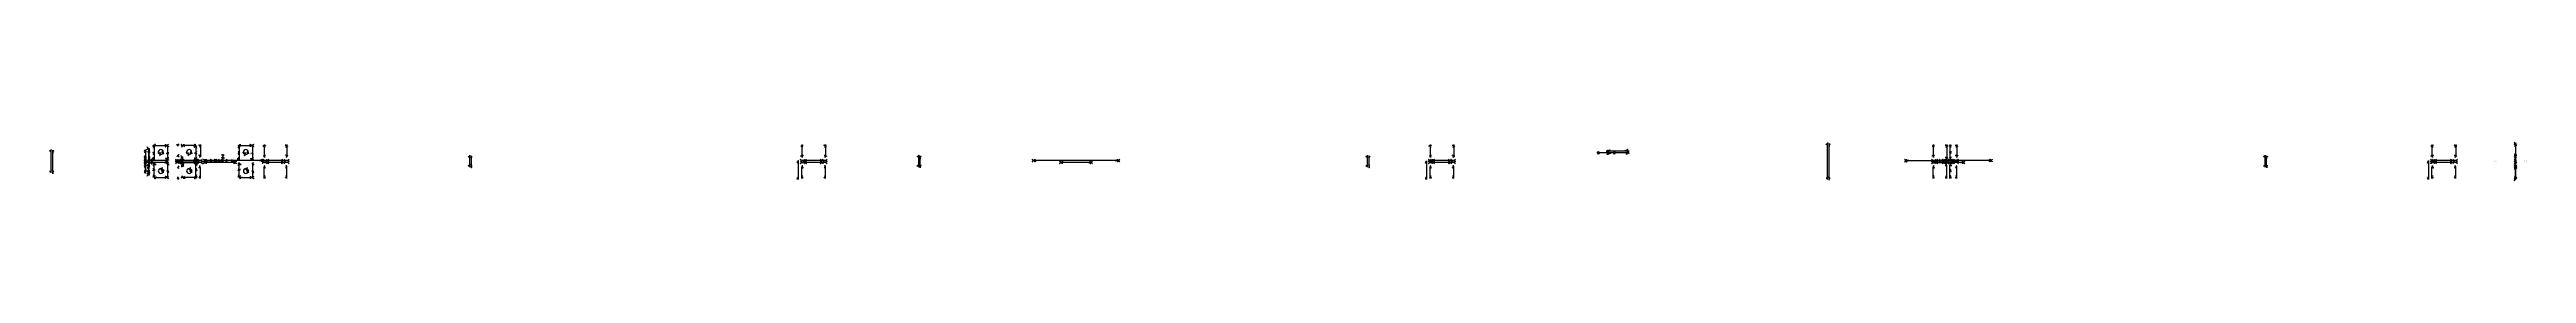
# Model space of a CAD drawing. Header units: millimetres. Extents: x -13087 to 13, y -102 to 102.
import ezdxf

# ---------------------------------------------------------------- set-up
doc = ezdxf.new("R2010")
doc.units = ezdxf.units.MM
for name, color, linetype in [('AutoDetect_102_5', 1, 'Continuous'), ('AutoDetect_103_4', 1, 'Continuous'), ('AutoDetect_104_6', 1, 'Continuous'), ('AutoDetect_105_12', 1, 'Continuous'), ('AutoDetect_108_2', 1, 'Continuous'), ('AutoDetect_109_1', 1, 'Continuous'), ('AutoDetect_10_99', 1, 'Continuous'), ('AutoDetect_110_17', 1, 'Continuous'), ('AutoDetect_111_11', 1, 'Continuous'), ('AutoDetect_114_13', 1, 'Continuous'), ('AutoDetect_114_3', 1, 'Continuous'), ('AutoDetect_114_7', 1, 'Continuous'), ('AutoDetect_115_0', 1, 'Continuous'), ('AutoDetect_115_10', 1, 'Continuous'), ('AutoDetect_115_16', 1, 'Continuous'), ('AutoDetect_116_14', 1, 'Continuous'), ('AutoDetect_117_9', 1, 'Continuous'), ('AutoDetect_122_20', 1, 'Continuous'), ('AutoDetect_122_39', 1, 'Continuous'), ('AutoDetect_123_19', 1, 'Continuous'), ('AutoDetect_123_38', 1, 'Continuous'), ('AutoDetect_126_24', 1, 'Continuous'), ('AutoDetect_126_28', 1, 'Continuous'), ('AutoDetect_127_25', 1, 'Continuous'), ('AutoDetect_127_29', 1, 'Continuous'), ('AutoDetect_130_30', 1, 'Continuous'), ('AutoDetect_131_40', 1, 'Continuous'), ('AutoDetect_132_41', 1, 'Continuous'), ('AutoDetect_133_26', 1, 'Continuous'), ('AutoDetect_134_27', 1, 'Continuous'), ('AutoDetect_135_31', 1, 'Continuous'), ('AutoDetect_136_37', 1, 'Continuous'), ('AutoDetect_137_23', 1, 'Continuous'), ('AutoDetect_138_43', 1, 'Continuous'), ('AutoDetect_139_22', 1, 'Continuous'), ('AutoDetect_13_86', 1, 'Continuous'), ('AutoDetect_140_21', 1, 'Continuous'), ('AutoDetect_141_34', 1, 'Continuous'), ('AutoDetect_142_60', 1, 'Continuous'), ('AutoDetect_143_61', 1, 'Continuous'), ('AutoDetect_146_62', 1, 'Continuous'), ('AutoDetect_147_63', 1, 'Continuous'), ('AutoDetect_14_85', 1, 'Continuous'), ('AutoDetect_150_87', 1, 'Continuous'), ('AutoDetect_151_91', 1, 'Continuous'), ('AutoDetect_154_77', 1, 'Continuous'), ('AutoDetect_154_81', 1, 'Continuous'), ('AutoDetect_155_78', 1, 'Continuous'), ('AutoDetect_158_8', 1, 'Continuous'), ('AutoDetect_159_52', 1, 'Continuous'), ('AutoDetect_15_92', 1, 'Continuous'), ('AutoDetect_160_69', 1, 'Continuous'), ('AutoDetect_161_79', 1, 'Continuous'), ('AutoDetect_162_80', 1, 'Continuous'), ('AutoDetect_165_42', 1, 'Continuous'), ('AutoDetect_166_44', 1, 'Continuous'), ('AutoDetect_167_136', 1, 'Continuous'), ('AutoDetect_168_125', 1, 'Continuous'), ('AutoDetect_169_114', 1, 'Continuous'), ('AutoDetect_169_126', 1, 'Continuous'), ('AutoDetect_169_139', 1, 'Continuous'), ('AutoDetect_16_102', 1, 'Continuous'), ('AutoDetect_170_120', 1, 'Continuous'), ('AutoDetect_170_124', 1, 'Continuous'), ('AutoDetect_170_134', 1, 'Continuous'), ('AutoDetect_171_138', 1, 'Continuous'), ('AutoDetect_172_144', 1, 'Continuous'), ('AutoDetect_173_122', 1, 'Continuous'), ('AutoDetect_174_133', 1, 'Continuous'), ('AutoDetect_175_140', 1, 'Continuous'), ('AutoDetect_176_128', 1, 'Continuous'), ('AutoDetect_177_47', 1, 'Continuous'), ('AutoDetect_178_50', 1, 'Continuous'), ('AutoDetect_179_33', 1, 'Continuous'), ('AutoDetect_180_36', 1, 'Continuous'), ('AutoDetect_181_32', 1, 'Continuous'), ('AutoDetect_182_35', 1, 'Continuous'), ('AutoDetect_19_75', 1, 'Continuous'), ('AutoDetect_1_89', 1, 'Continuous'), ('AutoDetect_20_76', 1, 'Continuous'), ('AutoDetect_21_110', 1, 'Continuous'), ('AutoDetect_22_97', 1, 'Continuous'), ('AutoDetect_25_129', 1, 'Continuous'), ('AutoDetect_27_143', 1, 'Continuous'), ('AutoDetect_29_142', 1, 'Continuous'), ('AutoDetect_2_88', 1, 'Continuous'), ('AutoDetect_2_90', 1, 'Continuous'), ('AutoDetect_30_141', 1, 'Continuous'), ('AutoDetect_31_98', 1, 'Continuous'), ('AutoDetect_33_112', 1, 'Continuous'), ('AutoDetect_36_109', 1, 'Continuous'), ('AutoDetect_37_96', 1, 'Continuous'), ('AutoDetect_39_111', 1, 'Continuous'), ('AutoDetect_3_93', 1, 'Continuous'), ('AutoDetect_41_108', 1, 'Continuous'), ('AutoDetect_42_107', 1, 'Continuous'), ('AutoDetect_43_135', 1, 'Continuous'), ('AutoDetect_44_119', 1, 'Continuous'), ('AutoDetect_44_123', 1, 'Continuous'), ('AutoDetect_45_116', 1, 'Continuous'), ('AutoDetect_45_127', 1, 'Continuous'), ('AutoDetect_48_117', 1, 'Continuous'), ('AutoDetect_49_118', 1, 'Continuous'), ('AutoDetect_50_115', 1, 'Continuous'), ('AutoDetect_51_137', 1, 'Continuous'), ('AutoDetect_52_121', 1, 'Continuous'), ('AutoDetect_55_130', 1, 'Continuous'), ('AutoDetect_56_131', 1, 'Continuous'), ('AutoDetect_57_132', 1, 'Continuous'), ('AutoDetect_58_95', 1, 'Continuous'), ('AutoDetect_61_101', 1, 'Continuous'), ('AutoDetect_62_105', 1, 'Continuous'), ('AutoDetect_64_94', 1, 'Continuous'), ('AutoDetect_67_100', 1, 'Continuous'), ('AutoDetect_68_103', 1, 'Continuous'), ('AutoDetect_69_104', 1, 'Continuous'), ('AutoDetect_70_106', 1, 'Continuous'), ('AutoDetect_71_113', 1, 'Continuous'), ('AutoDetect_72_72', 1, 'Continuous'), ('AutoDetect_73_74', 1, 'Continuous'), ('AutoDetect_74_57', 1, 'Continuous'), ('AutoDetect_75_59', 1, 'Continuous'), ('AutoDetect_76_15', 1, 'Continuous'), ('AutoDetect_77_18', 1, 'Continuous'), ('AutoDetect_78_53', 1, 'Continuous'), ('AutoDetect_79_54', 1, 'Continuous'), ('AutoDetect_7_83', 1, 'Continuous'), ('AutoDetect_82_67', 1, 'Continuous'), ('AutoDetect_83_66', 1, 'Continuous'), ('AutoDetect_84_68', 1, 'Continuous'), ('AutoDetect_85_71', 1, 'Continuous'), ('AutoDetect_86_65', 1, 'Continuous'), ('AutoDetect_87_64', 1, 'Continuous'), ('AutoDetect_88_73', 1, 'Continuous'), ('AutoDetect_89_70', 1, 'Continuous'), ('AutoDetect_8_82', 1, 'Continuous'), ('AutoDetect_8_84', 1, 'Continuous'), ('AutoDetect_90_49', 1, 'Continuous'), ('AutoDetect_91_48', 1, 'Continuous'), ('AutoDetect_92_51', 1, 'Continuous'), ('AutoDetect_93_56', 1, 'Continuous'), ('AutoDetect_96_46', 1, 'Continuous'), ('AutoDetect_97_45', 1, 'Continuous'), ('AutoDetect_98_58', 1, 'Continuous'), ('AutoDetect_99_55', 1, 'Continuous'), ('Lasche_ID_GUID_0ADB3EBA_3D59_4753_87C4_C15F29FC410A', 1, 'Continuous')]:
    doc.layers.add(name, color=color, linetype=linetype)
doc.styles.get("Standard").update_dxf_attribs({"font": 'arial.ttf'})

# ---------------------------------------------------------------- blocks, each defined once
blk = doc.blocks.new('Kontrollpunkt')
at = {"color": 0}
for q in [(0, 6), (8, 0), (0, 0, 4)]:
    blk.add_line((0, 0), q, dxfattribs=at)
for points in [[(0.25, 8, -0.25), (-0.25, 8, -0.25), (-0.25, 8, 0.25), (0, 10, 0), (-0.25, 8, -0.25), (0.25, 8, 0.25), (0, 10, 0), (0.25, 8, -0.25), (0.25, 8, 0.25), (-0.25, 8, 0.25)], [(0.25, 6, -0.25), (-0.25, 6, -0.25), (-0.25, 6, 0.25), (0, 8, 0), (-0.25, 6, -0.25), (0.25, 6, 0.25), (0, 8, 0), (0.25, 6, -0.25), (0.25, 6, 0.25), (-0.25, 6, 0.25)], [(0.25, 0.25, 4), (-0.25, 0.25, 4), (-0.25, -0.25, 4), (0, 0, 6), (-0.25, 0.25, 4), (0.25, -0.25, 4), (0, 0, 6), (0.25, 0.25, 4), (0.25, -0.25, 4), (-0.25, -0.25, 4)], [(0.25, 0.25, 6), (-0.25, 0.25, 6), (-0.25, -0.25, 6), (0, 0, 8), (-0.25, 0.25, 6), (0.25, -0.25, 6), (0, 0, 8), (0.25, 0.25, 6), (0.25, -0.25, 6), (-0.25, -0.25, 6)], [(0.25, 0.25, 8), (-0.25, 0.25, 8), (-0.25, -0.25, 8), (0, 0, 10), (-0.25, 0.25, 8), (0.25, -0.25, 8), (0, 0, 10), (0.25, 0.25, 8), (0.25, -0.25, 8), (-0.25, -0.25, 8)], [(8, 0.25, -0.25), (8, 0.25, 0.25), (8, -0.25, 0.25), (10, 0, 0), (8, 0.25, 0.25), (8, -0.25, -0.25), (10, 0, 0), (8, 0.25, -0.25), (8, -0.25, -0.25), (8, -0.25, 0.25)]]:
    blk.add_polyline3d(points, dxfattribs=at)

msp = doc.modelspace()

# ---------------------------------------------------------------- linework, layer by layer
at = {"layer": 'AutoDetect_102_5', "color": 1}
msp.add_line((-369, -5, -40), (-488, -5, -407), dxfattribs=at)
at = {"layer": 'AutoDetect_103_4', "color": 1}
msp.add_line((-360, -5, -43), (-479, -5, -410), dxfattribs=at)
at = {"layer": 'AutoDetect_104_6', "color": 1}
msp.add_line((-361, -90, -16), (-361, -31, -16), dxfattribs=at)
at = {"layer": 'AutoDetect_105_12', "color": 1}
msp.add_line((-487, -90, -434), (-487, -31, -434), dxfattribs=at)
at = {"layer": 'AutoDetect_108_2', "color": 1}
msp.add_line((-369, 5, -40), (-488, 5, -407), dxfattribs=at)
at = {"layer": 'AutoDetect_109_1', "color": 1}
msp.add_line((-360, 5, -43), (-479, 5, -410), dxfattribs=at)
at = {"layer": 'AutoDetect_10_99', "color": 1}
msp.add_line((-12289, 90, -16), (-12289, 31, -16), dxfattribs=at)
at = {"layer": 'AutoDetect_110_17', "color": 1}
msp.add_line((-487, 90, -434), (-487, 31, -434), dxfattribs=at)
at = {"layer": 'AutoDetect_111_11', "color": 1}
msp.add_line((-361, 90, -16), (-361, 31, -16), dxfattribs=at)
at = {"layer": 'AutoDetect_114_13', "color": 1}
msp.add_line((-45, -95, -435), (-45, -26, -435), dxfattribs=at)
at = {"layer": 'AutoDetect_114_13', "color": 1, "extrusion": (1, 0, 0)}
msp.add_arc((-26, -414, -45), 21, 270, 315, dxfattribs=at)
at = {"layer": 'AutoDetect_114_3', "color": 1}
msp.add_line((-45, -5, -36), (-45, -5, -414), dxfattribs=at)
at = {"layer": 'AutoDetect_114_3', "color": 1, "extrusion": (-1, 0, 0)}
for centre, start, end in [((26, -36, 45), 135, 180), ((26, -414, 45), 180, 225)]:
    msp.add_arc(centre, 21, start, end, dxfattribs=at)
at = {"layer": 'AutoDetect_114_7', "color": 1}
msp.add_line((-45, -95, -15), (-45, -26, -15), dxfattribs=at)
at = {"layer": 'AutoDetect_114_7', "color": 1, "extrusion": (-1, 0, 0)}
msp.add_arc((26, -36, 45), 21, 90, 135, dxfattribs=at)
at = {"layer": 'AutoDetect_115_0', "color": 1}
msp.add_line((-45, 5, -414), (-45, 5, -36), dxfattribs=at)
at = {"layer": 'AutoDetect_115_0', "color": 1, "extrusion": (-1, 0, 0)}
for centre, start, end in [((-26, -414, 45), 315, 360), ((-26, -36, 45), 360, 45)]:
    msp.add_arc(centre, 21, start, end, dxfattribs=at)
at = {"layer": 'AutoDetect_115_10', "color": 1}
msp.add_line((-45, 95, -15), (-45, 26, -15), dxfattribs=at)
at = {"layer": 'AutoDetect_115_10', "color": 1, "extrusion": (1, 0, 0)}
msp.add_arc((26, -36, -45), 21, 90, 135, dxfattribs=at)
at = {"layer": 'AutoDetect_115_16', "color": 1}
msp.add_line((-45, 95, -435), (-45, 26, -435), dxfattribs=at)
at = {"layer": 'AutoDetect_115_16', "color": 1, "extrusion": (-1, 0, 0)}
msp.add_arc((-26, -414, 45), 21, 270, 315, dxfattribs=at)
at = {"layer": 'AutoDetect_116_14', "color": 1}
msp.add_line((-45, 95), (-45, -95), dxfattribs=at)
at = {"layer": 'AutoDetect_117_9', "color": 1}
msp.add_line((-45, 95, -450), (-45, -95, -450), dxfattribs=at)
at = {"layer": 'AutoDetect_122_20', "color": 1}
msp.add_line((-2820, 5, -180), (-3048, 5, -180), dxfattribs=at)
at = {"layer": 'AutoDetect_122_39', "color": 1}
msp.add_line((-3270, 5, -180), (-3059, 5, -180), dxfattribs=at)
at = {"layer": 'AutoDetect_123_19', "color": 1}
msp.add_line((-2820, 5, -160), (-3030, 5, -160), dxfattribs=at)
at = {"layer": 'AutoDetect_123_38', "color": 1}
msp.add_line((-3270, 5, -160), (-3041, 5, -160), dxfattribs=at)
at = {"layer": 'AutoDetect_126_24', "color": 1}
msp.add_line((-2965, -5, -160), (-3030, -5, -160), dxfattribs=at)
at = {"layer": 'AutoDetect_126_28', "color": 1}
msp.add_line((-3125, -5, -160), (-3041, -5, -160), dxfattribs=at)
at = {"layer": 'AutoDetect_127_25', "color": 1}
msp.add_line((-2965, -5, -180), (-3048, -5, -180), dxfattribs=at)
at = {"layer": 'AutoDetect_127_29', "color": 1}
msp.add_line((-3125, -5, -180), (-3059, -5, -180), dxfattribs=at)
at = {"layer": 'AutoDetect_130_30', "color": 1}
msp.add_line((-3049, -5, -198), (-3117, -5, -410), dxfattribs=at)
at = {"layer": 'AutoDetect_131_40', "color": 1}
msp.add_line((-3058, -5, -195), (-3127, -5, -407), dxfattribs=at)
at = {"layer": 'AutoDetect_132_41', "color": 1}
msp.add_line((-3125, -90, -434), (-3125, -31, -434), dxfattribs=at)
at = {"layer": 'AutoDetect_133_26', "color": 1}
msp.add_line((-2998, -5, -43), (-3031, -5, -145), dxfattribs=at)
at = {"layer": 'AutoDetect_134_27', "color": 1}
msp.add_line((-3008, -5, -40), (-3041, -5, -142), dxfattribs=at)
at = {"layer": 'AutoDetect_135_31', "color": 1}
msp.add_line((-3000, -90, -16), (-3000, -31, -16), dxfattribs=at)
at = {"layer": 'AutoDetect_136_37', "color": 1}
msp.add_line((-3058, 5, -195), (-3127, 5, -407), dxfattribs=at)
at = {"layer": 'AutoDetect_137_23', "color": 1}
msp.add_line((-3049, 5, -198), (-3117, 5, -410), dxfattribs=at)
at = {"layer": 'AutoDetect_138_43', "color": 1}
msp.add_line((-3125, 90, -434), (-3125, 31, -434), dxfattribs=at)
at = {"layer": 'AutoDetect_139_22', "color": 1}
msp.add_line((-3008, 5, -40), (-3041, 5, -142), dxfattribs=at)
at = {"layer": 'AutoDetect_13_86', "color": 1}
msp.add_line((-11840, -5, -40), (-11959, -5, -405), dxfattribs=at)
at = {"layer": 'AutoDetect_140_21', "color": 1}
msp.add_line((-2998, 5, -43), (-3031, 5, -145), dxfattribs=at)
at = {"layer": 'AutoDetect_141_34', "color": 1}
msp.add_line((-3000, 90, -16), (-3000, 31, -16), dxfattribs=at)
at = {"layer": 'AutoDetect_142_60', "color": 1}
msp.add_line((-7434, 5, -160), (-7884, 5, -160), dxfattribs=at)
at = {"layer": 'AutoDetect_143_61', "color": 1}
msp.add_line((-7434, 5, -180), (-7884, 5, -180), dxfattribs=at)
at = {"layer": 'AutoDetect_146_62', "color": 1}
msp.add_line((-7579, -5, -160), (-7739, -5, -160), dxfattribs=at)
at = {"layer": 'AutoDetect_147_63', "color": 1}
msp.add_line((-7579, -5, -180), (-7739, -5, -180), dxfattribs=at)
at = {"layer": 'AutoDetect_14_85', "color": 1}
msp.add_line((-11826, -5, -45), (-11944, -5, -410), dxfattribs=at)
at = {"layer": 'AutoDetect_150_87', "color": 1}
msp.add_line((-12106, -5, -160), (-12266, -5, -160), dxfattribs=at)
at = {"layer": 'AutoDetect_151_91', "color": 1}
msp.add_line((-12106, -5, -180), (-12266, -5, -180), dxfattribs=at)
at = {"layer": 'AutoDetect_154_77', "color": 1}
msp.add_line((-11961, 5, -180), (-12154, 5, -180), dxfattribs=at)
at = {"layer": 'AutoDetect_154_81', "color": 1}
msp.add_line((-12266, 5, -180), (-12175, 5, -180), dxfattribs=at)
at = {"layer": 'AutoDetect_155_78', "color": 1}
msp.add_line((-11961, 5, -160), (-12266, 5, -160), dxfattribs=at)
at = {"layer": 'AutoDetect_158_8', "color": 1}
msp.add_line((-505, 1, -450), (-505, -95, -450), dxfattribs=at)
at = {"layer": 'AutoDetect_159_52', "color": 1}
msp.add_line((-5804, 1, -450), (-5804, -95, -450), dxfattribs=at)
at = {"layer": 'AutoDetect_15_92', "color": 1}
msp.add_line((-11832, -90, -16), (-11832, -31, -16), dxfattribs=at)
at = {"layer": 'AutoDetect_160_69', "color": 1}
msp.add_line((-9127, 1, -450), (-9127, -95, -450), dxfattribs=at)
at = {"layer": 'AutoDetect_161_79', "color": 1}
msp.add_line((-12155, 5, -200), (-12212, 5, -376), dxfattribs=at)
at = {"layer": 'AutoDetect_162_80', "color": 1}
msp.add_line((-12174, 5, -194), (-12231, 5, -370), dxfattribs=at)
at = {"layer": 'AutoDetect_165_42', "color": 1}
msp.add_line((-3685, 95, 0), (-3685, -95, 0), dxfattribs=at)
at = {"layer": 'AutoDetect_166_44', "color": 1}
msp.add_line((-3677, 95, 0), (-3677, -95, 0), dxfattribs=at)
at = {"layer": 'AutoDetect_167_136', "color": 1}
msp.add_line((-12579, 60, 0), (-12579, -60, 0), dxfattribs=at)
at = {"layer": 'AutoDetect_168_125', "color": 1}
msp.add_line((-12579, 60, -114), (-12579, -60, -114), dxfattribs=at)
at = {"layer": 'AutoDetect_169_114', "color": 1}
msp.add_line((-12579, 2, -94), (-12579, 2, -20), dxfattribs=at)
at = {"layer": 'AutoDetect_169_114', "color": 1, "extrusion": (-1, 0, 0)}
for centre, start, end in [((-15, -94, 12579), 315, 0), ((-15, -20, 12579), 0, 45)]:
    msp.add_arc(centre, 12, start, end, dxfattribs=at)
at = {"layer": 'AutoDetect_169_126', "color": 1}
msp.add_line((-12579, 60, -8), (-12579, 14, -8), dxfattribs=at)
at = {"layer": 'AutoDetect_169_126', "color": 1, "extrusion": (1, 0, 0)}
msp.add_arc((14, -20, -12579), 12, 90, 135, dxfattribs=at)
at = {"layer": 'AutoDetect_169_139', "color": 1}
msp.add_line((-12579, 60, -106), (-12579, 14, -106), dxfattribs=at)
at = {"layer": 'AutoDetect_169_139', "color": 1, "extrusion": (-1, 0, 0)}
msp.add_arc((-15, -94, 12579), 12, 270, 315, dxfattribs=at)
at = {"layer": 'AutoDetect_16_102', "color": 1}
msp.add_line((-11952, -90, -434), (-11952, -31, -434), dxfattribs=at)
at = {"layer": 'AutoDetect_170_120', "color": 1}
msp.add_line((-12579, -3, -20), (-12579, -3, -94), dxfattribs=at)
at = {"layer": 'AutoDetect_170_120', "color": 1, "extrusion": (-1, 0, 0)}
for centre, start, end in [((14, -20, 12579), 135, 180), ((14, -94, 12579), 180, 225)]:
    msp.add_arc(centre, 12, start, end, dxfattribs=at)
at = {"layer": 'AutoDetect_170_124', "color": 1}
msp.add_line((-12579, -60, -8), (-12579, -15, -8), dxfattribs=at)
at = {"layer": 'AutoDetect_170_124', "color": 1, "extrusion": (-1, 0, 0)}
msp.add_arc((14, -20, 12579), 12, 90, 135, dxfattribs=at)
at = {"layer": 'AutoDetect_170_134', "color": 1}
msp.add_line((-12579, -60, -106), (-12579, -15, -106), dxfattribs=at)
at = {"layer": 'AutoDetect_170_134', "color": 1, "extrusion": (1, 0, 0)}
msp.add_arc((-15, -94, -12579), 12, 270, 315, dxfattribs=at)
at = {"layer": 'AutoDetect_171_138', "color": 1}
msp.add_line((-13080, 60, 0), (-13080, -60, 0), dxfattribs=at)
at = {"layer": 'AutoDetect_172_144', "color": 1}
msp.add_line((-13072, 60, 0), (-13072, -60, 0), dxfattribs=at)
at = {"layer": 'AutoDetect_173_122', "color": 1}
msp.add_line((-12564, -60, -114), (-12564, -20, -114), dxfattribs=at)
at = {"layer": 'AutoDetect_174_133', "color": 1}
msp.add_line((-12564, -60, -106), (-12564, -20, -106), dxfattribs=at)
at = {"layer": 'AutoDetect_175_140', "color": 1}
msp.add_line((-12564, 60, -106), (-12564, 20, -106), dxfattribs=at)
at = {"layer": 'AutoDetect_176_128', "color": 1}
msp.add_line((-12564, 60, -114), (-12564, 20, -114), dxfattribs=at)
at = {"layer": 'AutoDetect_177_47', "color": 1}
msp.add_line((-4808, 45, -657), (-4903, 45, -627), dxfattribs=at)
at = {"layer": 'AutoDetect_178_50', "color": 1}
msp.add_line((-4807, 45, -653), (-4902, 45, -622), dxfattribs=at)
at = {"layer": 'AutoDetect_179_33', "color": 1}
msp.add_line((-3053, 90, -181), (-3053, 20, -181), dxfattribs=at)
at = {"layer": 'AutoDetect_180_36', "color": 1}
msp.add_line((-3036, 90, -159), (-3036, 20, -159), dxfattribs=at)
at = {"layer": 'AutoDetect_181_32', "color": 1}
msp.add_line((-3053, -90, -181), (-3053, -20, -181), dxfattribs=at)
at = {"layer": 'AutoDetect_182_35', "color": 1}
msp.add_line((-3036, -90, -159), (-3036, -20, -159), dxfattribs=at)
at = {"layer": 'AutoDetect_19_75', "color": 1}
msp.add_line((-11826, 5, -45), (-11944, 5, -410), dxfattribs=at)
at = {"layer": 'AutoDetect_1_89', "color": 1}
msp.add_line((-12297, -5, -40), (-12416, -5, -405), dxfattribs=at)
at = {"layer": 'AutoDetect_20_76', "color": 1}
msp.add_line((-11840, 5, -40), (-11959, 5, -405), dxfattribs=at)
at = {"layer": 'AutoDetect_21_110', "color": 1}
msp.add_line((-11952, 90, -434), (-11952, 31, -434), dxfattribs=at)
at = {"layer": 'AutoDetect_22_97', "color": 1}
msp.add_line((-11832, 90, -16), (-11832, 31, -16), dxfattribs=at)
at = {"layer": 'AutoDetect_25_129', "color": 1}
for start, end in [(0, 180), (180, 270), (270, 0)]:
    msp.add_arc((-12499, 50, -435), 13, start, end, dxfattribs=at)
at = {"layer": 'AutoDetect_27_143', "color": 1}
msp.add_line((-12534, 85, -435), (-12464, 85, -435), dxfattribs=at)
at = {"layer": 'AutoDetect_29_142', "color": 1}
for p, q in [((-12534, 85, -435), (-12534, 26, -435)), ((-12534, 26, -435), (-12534, 15, -432))]:
    msp.add_line(p, q, dxfattribs=at)
at = {"layer": 'AutoDetect_2_88', "color": 1}
msp.add_line((-12283, -5, -45), (-12317, -5, -148), dxfattribs=at)
at = {"layer": 'AutoDetect_2_90', "color": 1}
msp.add_line((-12402, -5, -410), (-12317, -5, -148), dxfattribs=at)
at = {"layer": 'AutoDetect_30_141', "color": 1}
for p, q in [((-12464, 85, -435), (-12464, 26, -435)), ((-12464, 26, -435), (-12464, 15, -432))]:
    msp.add_line(p, q, dxfattribs=at)
at = {"layer": 'AutoDetect_31_98', "color": 1}
for start, end in [(0, 180), (180, 270), (270, 0)]:
    msp.add_arc((-12349, 50, -435), 13, start, end, dxfattribs=at)
at = {"layer": 'AutoDetect_33_112', "color": 1}
msp.add_line((-12314, 85, -435), (-12384, 85, -435), dxfattribs=at)
at = {"layer": 'AutoDetect_36_109', "color": 1}
for p, q in [((-12314, 85, -435), (-12314, 26, -435)), ((-12314, 26, -435), (-12314, 15, -432))]:
    msp.add_line(p, q, dxfattribs=at)
at = {"layer": 'AutoDetect_37_96', "color": 1}
for start, end in [(0, 180), (180, 270), (270, 0)]:
    msp.add_arc((-12049, 50, -435), 13, start, end, dxfattribs=at)
at = {"layer": 'AutoDetect_39_111', "color": 1}
msp.add_line((-12084, 85, -435), (-12014, 85, -435), dxfattribs=at)
at = {"layer": 'AutoDetect_3_93', "color": 1}
msp.add_line((-12289, -90, -16), (-12289, -31, -16), dxfattribs=at)
at = {"layer": 'AutoDetect_41_108', "color": 1}
for p, q in [((-12084, 85, -435), (-12084, 26, -435)), ((-12084, 26, -435), (-12084, 15, -432))]:
    msp.add_line(p, q, dxfattribs=at)
at = {"layer": 'AutoDetect_42_107', "color": 1}
for p, q in [((-12014, 85, -435), (-12014, 26, -435)), ((-12014, 26, -435), (-12014, 15, -432))]:
    msp.add_line(p, q, dxfattribs=at)
at = {"layer": 'AutoDetect_43_135', "color": 1}
msp.add_line((-12564, 70), (-12564, -70), dxfattribs=at)
at = {"layer": 'AutoDetect_44_119', "color": 1}
msp.add_line((-12564, -5, -106), (-12564, -5, -36), dxfattribs=at)
at = {"layer": 'AutoDetect_44_119', "color": 1, "extrusion": (1, 0, 0)}
msp.add_arc((-26, -36, -12564), 21, 0, 45, dxfattribs=at)
at = {"layer": 'AutoDetect_44_123', "color": 1}
msp.add_line((-12564, -70, -15), (-12564, -26, -15), dxfattribs=at)
at = {"layer": 'AutoDetect_44_123', "color": 1, "extrusion": (-1, 0, 0)}
msp.add_arc((26, -36, 12564), 21, 90, 135, dxfattribs=at)
at = {"layer": 'AutoDetect_45_116', "color": 1}
msp.add_line((-12564, 5, -106), (-12564, 5, -36), dxfattribs=at)
at = {"layer": 'AutoDetect_45_116', "color": 1, "extrusion": (-1, 0, 0)}
msp.add_arc((-26, -36, 12564), 21, 360, 45, dxfattribs=at)
at = {"layer": 'AutoDetect_45_127', "color": 1}
msp.add_line((-12564, 70, -15), (-12564, 26, -15), dxfattribs=at)
at = {"layer": 'AutoDetect_45_127', "color": 1, "extrusion": (1, 0, 0)}
msp.add_arc((26, -36, -12564), 21, 90, 135, dxfattribs=at)
at = {"layer": 'AutoDetect_48_117', "color": 1}
msp.add_line((-12464, -5, -106), (-12549, -5, -106), dxfattribs=at)
at = {"layer": 'AutoDetect_49_118', "color": 1}
msp.add_line((-12464, -5, -114), (-12549, -5, -114), dxfattribs=at)
at = {"layer": 'AutoDetect_50_115', "color": 1}
msp.add_line((-12464, 5, -114), (-12549, 5, -114), dxfattribs=at)
at = {"layer": 'AutoDetect_51_137', "color": 1}
msp.add_line((-12464, 5, -106), (-12549, 5, -106), dxfattribs=at)
at = {"layer": 'AutoDetect_52_121', "color": 1}
for start, end in [(90, 180), (180, 0), (0, 90)]:
    msp.add_arc((-12499, -50, -435), 13, start, end, dxfattribs=at)
at = {"layer": 'AutoDetect_55_130', "color": 1}
msp.add_line((-12534, -85, -435), (-12464, -85, -435), dxfattribs=at)
at = {"layer": 'AutoDetect_56_131', "color": 1}
for p, q in [((-12464, -15, -432), (-12464, -26, -435)), ((-12464, -26, -435), (-12464, -85, -435))]:
    msp.add_line(p, q, dxfattribs=at)
at = {"layer": 'AutoDetect_57_132', "color": 1}
for p, q in [((-12534, -26, -435), (-12534, -15, -432)), ((-12534, -85, -435), (-12534, -26, -435))]:
    msp.add_line(p, q, dxfattribs=at)
at = {"layer": 'AutoDetect_58_95', "color": 1}
for start, end in [(90, 180), (180, 0), (0, 90)]:
    msp.add_arc((-12349, -50, -435), 13, start, end, dxfattribs=at)
at = {"layer": 'AutoDetect_61_101', "color": 1}
msp.add_line((-12314, -85, -435), (-12384, -85, -435), dxfattribs=at)
at = {"layer": 'AutoDetect_62_105', "color": 1}
for p, q in [((-12314, -26, -435), (-12314, -15, -432)), ((-12314, -85, -435), (-12314, -26, -435))]:
    msp.add_line(p, q, dxfattribs=at)
at = {"layer": 'AutoDetect_64_94', "color": 1}
for start, end in [(90, 180), (180, 0), (0, 90)]:
    msp.add_arc((-12049, -50, -435), 13, start, end, dxfattribs=at)
at = {"layer": 'AutoDetect_67_100', "color": 1}
msp.add_line((-12084, -85, -435), (-12014, -85, -435), dxfattribs=at)
at = {"layer": 'AutoDetect_68_103', "color": 1}
for p, q in [((-12014, -15, -432), (-12014, -26, -435)), ((-12014, -26, -435), (-12014, -85, -435))]:
    msp.add_line(p, q, dxfattribs=at)
at = {"layer": 'AutoDetect_69_104', "color": 1}
for p, q in [((-12084, -26, -435), (-12084, -15, -432)), ((-12084, -85, -435), (-12084, -26, -435))]:
    msp.add_line(p, q, dxfattribs=at)
at = {"layer": 'AutoDetect_70_106', "color": 1}
msp.add_line((-10866, 30, 0), (-10866, -30, 0), dxfattribs=at)
at = {"layer": 'AutoDetect_71_113', "color": 1}
msp.add_line((-10858, 30, 0), (-10858, -30, 0), dxfattribs=at)
at = {"layer": 'AutoDetect_72_72', "color": 1}
msp.add_line((-8492, 30, 0), (-8492, -30, 0), dxfattribs=at)
at = {"layer": 'AutoDetect_73_74', "color": 1}
msp.add_line((-8484, 30, 0), (-8484, -30, 0), dxfattribs=at)
at = {"layer": 'AutoDetect_74_57', "color": 1}
msp.add_line((-6118, 30, 0), (-6118, -30, 0), dxfattribs=at)
at = {"layer": 'AutoDetect_75_59', "color": 1}
msp.add_line((-6110, 30, 0), (-6110, -30, 0), dxfattribs=at)
at = {"layer": 'AutoDetect_76_15', "color": 1}
msp.add_line((-1371, 30, 0), (-1371, -30, 0), dxfattribs=at)
at = {"layer": 'AutoDetect_77_18', "color": 1}
msp.add_line((-1363, 30, 0), (-1363, -30, 0), dxfattribs=at)
at = {"layer": 'AutoDetect_78_53', "color": 1}
msp.add_line((-4741, 45, -450), (-4846, 45, -450), dxfattribs=at)
at = {"layer": 'AutoDetect_79_54', "color": 1}
msp.add_line((-4741, 55, -450), (-4846, 55, -450), dxfattribs=at)
at = {"layer": 'AutoDetect_7_83', "color": 1}
msp.add_line((-12297, 5, -40), (-12416, 5, -405), dxfattribs=at)
at = {"layer": 'AutoDetect_82_67', "color": 1}
msp.add_line((-8991, -5, -40), (-9110, -5, -407), dxfattribs=at)
at = {"layer": 'AutoDetect_83_66', "color": 1}
msp.add_line((-8982, -5, -43), (-9101, -5, -410), dxfattribs=at)
at = {"layer": 'AutoDetect_84_68', "color": 1}
msp.add_line((-8983, -90, -16), (-8983, -31, -16), dxfattribs=at)
at = {"layer": 'AutoDetect_85_71', "color": 1}
msp.add_line((-9109, -90, -434), (-9109, -31, -434), dxfattribs=at)
at = {"layer": 'AutoDetect_86_65', "color": 1}
msp.add_line((-8991, 5, -40), (-9110, 5, -407), dxfattribs=at)
at = {"layer": 'AutoDetect_87_64', "color": 1}
msp.add_line((-8982, 5, -43), (-9101, 5, -410), dxfattribs=at)
at = {"layer": 'AutoDetect_88_73', "color": 1}
msp.add_line((-9109, 90, -434), (-9109, 31, -434), dxfattribs=at)
at = {"layer": 'AutoDetect_89_70', "color": 1}
msp.add_line((-8983, 90, -16), (-8983, 31, -16), dxfattribs=at)
at = {"layer": 'AutoDetect_8_82', "color": 1}
msp.add_line((-12283, 5, -45), (-12317, 5, -148), dxfattribs=at)
at = {"layer": 'AutoDetect_8_84', "color": 1}
msp.add_line((-12402, 5, -410), (-12317, 5, -148), dxfattribs=at)
at = {"layer": 'AutoDetect_90_49', "color": 1}
msp.add_line((-5668, -5, -40), (-5787, -5, -407), dxfattribs=at)
at = {"layer": 'AutoDetect_91_48', "color": 1}
msp.add_line((-5659, -5, -43), (-5778, -5, -410), dxfattribs=at)
at = {"layer": 'AutoDetect_92_51', "color": 1}
msp.add_line((-5660, -90, -16), (-5660, -31, -16), dxfattribs=at)
at = {"layer": 'AutoDetect_93_56', "color": 1}
msp.add_line((-5786, -90, -434), (-5786, -31, -434), dxfattribs=at)
at = {"layer": 'AutoDetect_96_46', "color": 1}
msp.add_line((-5668, 5, -40), (-5787, 5, -407), dxfattribs=at)
at = {"layer": 'AutoDetect_97_45', "color": 1}
msp.add_line((-5659, 5, -43), (-5778, 5, -410), dxfattribs=at)
at = {"layer": 'AutoDetect_98_58', "color": 1}
msp.add_line((-5786, 90, -434), (-5786, 31, -434), dxfattribs=at)
at = {"layer": 'AutoDetect_99_55', "color": 1}
msp.add_line((-5660, 90, -16), (-5660, 31, -16), dxfattribs=at)

# ---------------------------------------------------------------- block references
at = {"layer": 'AutoDetect_102_5', "color": 1, "extrusion": (-0.608622, -0.696364, 0.380338), "rotation": 60.26077419388572}
msp.add_blockref('Kontrollpunkt', (-364, -500, 146), dxfattribs=at)
at = {"layer": 'AutoDetect_102_5', "color": 1, "extrusion": (-0.644648, -0.704686, 0.29639), "rotation": 67.02116217608601}
msp.add_blockref('Kontrollpunkt', (-278, -152, 226), dxfattribs=at)
at = {"layer": 'AutoDetect_102_5', "color": 1, "extrusion": (-0.719089, -0.554432, -0.418947), "rotation": 112.8260403979648}
msp.add_blockref('Kontrollpunkt', (-222, 87, 285), dxfattribs=at)
at = {"layer": 'AutoDetect_103_4', "color": 1, "extrusion": (0.719089, -0.554432, 0.418947), "rotation": 287.9013349717838}
msp.add_blockref('Kontrollpunkt', (-296, -214, -513), dxfattribs=at)
at = {"layer": 'AutoDetect_103_4', "color": 1, "extrusion": (0.715942, -0.696364, -0.050039), "rotation": 267.2135725257945}
for p in [(-331, -397, -314), (-254, -56, -252)]:
    msp.add_blockref('Kontrollpunkt', p, dxfattribs=at)
at = {"layer": 'AutoDetect_104_6', "color": 1, "extrusion": (-0.796726, -0.173648, -0.578856), "rotation": 75.0747586987977}
for p in [(-47, 195, 302), (5, 202, 311)]:
    msp.add_blockref('Kontrollpunkt', p, dxfattribs=at)
at = {"layer": 'AutoDetect_105_12', "color": 1, "extrusion": (0.796726, -0.173648, 0.578856), "rotation": 256.8095918291353}
for p in [(-134, -83, -634), (-185, -89, -625)]:
    msp.add_blockref('Kontrollpunkt', p, dxfattribs=at)
at = {"layer": 'AutoDetect_108_2', "color": 1, "extrusion": (-0.608622, 0.696364, 0.380338), "rotation": 293.5171990516844}
msp.add_blockref('Kontrollpunkt', (364, -500, 146), dxfattribs=at)
at = {"layer": 'AutoDetect_108_2', "color": 1, "extrusion": (-0.645581, 0.704834, 0.293996), "rotation": 287.7955872112155}
msp.add_blockref('Kontrollpunkt', (278, -152, 227), dxfattribs=at)
at = {"layer": 'AutoDetect_108_2', "color": 1, "extrusion": (-0.719089, 0.554432, -0.418947), "rotation": 252.0986650282162}
msp.add_blockref('Kontrollpunkt', (222, 87, 285), dxfattribs=at)
at = {"layer": 'AutoDetect_109_1', "color": 1, "extrusion": (0.719089, 0.554432, 0.418947), "rotation": 67.17395960203521}
msp.add_blockref('Kontrollpunkt', (296, -214, -513), dxfattribs=at)
at = {"layer": 'AutoDetect_109_1', "color": 1, "extrusion": (0.715942, 0.696364, -0.050039), "rotation": 93.62619165418512}
for p in [(331, -397, -314), (254, -56, -252)]:
    msp.add_blockref('Kontrollpunkt', p, dxfattribs=at)
at = {"layer": 'AutoDetect_10_99', "color": 1, "extrusion": (-0.796726, 0.173648, -0.578856), "rotation": 283.1904081708647}
for p in [(2535, 6948, 9815), (2587, 6942, 9806)]:
    msp.add_blockref('Kontrollpunkt', p, dxfattribs=at)
at = {"layer": 'AutoDetect_110_17', "color": 1, "extrusion": (0.796726, 0.173648, 0.578856), "rotation": 97.20392918294402}
for p in [(185, -89, -625), (134, -83, -634)]:
    msp.add_blockref('Kontrollpunkt', p, dxfattribs=at)
at = {"layer": 'AutoDetect_111_11', "color": 1, "extrusion": (-0.796726, 0.173648, -0.578856), "rotation": 283.1904081708647}
for p in [(-5, 202, 311), (47, 195, 302)]:
    msp.add_blockref('Kontrollpunkt', p, dxfattribs=at)
at = {"layer": 'AutoDetect_114_13', "color": 1, "extrusion": (-0.650896, -0.390731, 0.650895), "rotation": 83.40414670259017}
msp.add_blockref('Kontrollpunkt', (-1, -364, -244), dxfattribs=at)
at = {"layer": 'AutoDetect_114_13', "color": 1, "extrusion": (-0.696365, -0.173648, 0.696364), "rotation": 91.4177933974608}
for p in [(24, -349, -266), (75, -358, -256)]:
    msp.add_blockref('Kontrollpunkt', p, dxfattribs=at)
at = {"layer": 'AutoDetect_114_3', "color": 1, "extrusion": (-0.650895, -0.650895, -0.390732), "rotation": 116.9857351929235}
msp.add_blockref('Kontrollpunkt', (-28, -19, 46), dxfattribs=at)
at = {"layer": 'AutoDetect_114_3', "color": 1, "extrusion": (-0.704416, -0.704416, -0.087156), "rotation": 96.48014043852946}
msp.add_blockref('Kontrollpunkt', (-28, -32, 38), dxfattribs=at)
at = {"layer": 'AutoDetect_114_3', "color": 1, "extrusion": (-0.650896, -0.650895, 0.39073), "rotation": 63.01437079299761}
msp.add_blockref('Kontrollpunkt', (-28, -395, -130), dxfattribs=at)
at = {"layer": 'AutoDetect_114_3', "color": 1, "extrusion": (-0.696364, -0.696364, 0.173647), "rotation": 77.24864572636923}
for p in [(-28, -81, 21), (-28, -404, -36)]:
    msp.add_blockref('Kontrollpunkt', p, dxfattribs=at)
at = {"layer": 'AutoDetect_114_7', "color": 1, "extrusion": (-0.650895, -0.390731, -0.650896), "rotation": 86.34575571969913}
msp.add_blockref('Kontrollpunkt', (-1, 23, 49), dxfattribs=at)
at = {"layer": 'AutoDetect_114_7', "color": 1, "extrusion": (-0.696364, -0.173648, -0.696365), "rotation": 81.23482814321727}
for p in [(24, 26, 48), (75, 35, 57)]:
    msp.add_blockref('Kontrollpunkt', p, dxfattribs=at)
at = {"layer": 'AutoDetect_115_0', "color": 1, "extrusion": (-0.650896, 0.650895, 0.39073), "rotation": 291.3420907947096}
msp.add_blockref('Kontrollpunkt', (28, -395, -130), dxfattribs=at)
at = {"layer": 'AutoDetect_115_0', "color": 1, "extrusion": (-0.704416, 0.704416, 0.087155), "rotation": 274.9810287247107}
msp.add_blockref('Kontrollpunkt', (28, -416, -1), dxfattribs=at)
at = {"layer": 'AutoDetect_115_0', "color": 1, "extrusion": (-0.696364, 0.696364, -0.173649), "rotation": 260.1488827441794}
for p in [(28, -363, 100), (28, -39, 43)]:
    msp.add_blockref('Kontrollpunkt', p, dxfattribs=at)
at = {"layer": 'AutoDetect_115_0', "color": 1, "extrusion": (-0.650895, 0.650895, -0.390732), "rotation": 248.6578211791729}
msp.add_blockref('Kontrollpunkt', (28, -19, 46), dxfattribs=at)
at = {"layer": 'AutoDetect_115_10', "color": 1, "extrusion": (-0.696364, 0.173648, -0.696365), "rotation": 278.1385549077876}
for p in [(-75, 35, 57), (-24, 26, 48)]:
    msp.add_blockref('Kontrollpunkt', p, dxfattribs=at)
at = {"layer": 'AutoDetect_115_10', "color": 1, "extrusion": (-0.650895, 0.390731, -0.650896), "rotation": 271.2695048058775}
msp.add_blockref('Kontrollpunkt', (1, 23, 49), dxfattribs=at)
at = {"layer": 'AutoDetect_115_16', "color": 1, "extrusion": (-0.650896, 0.390731, 0.650895), "rotation": 268.7304393235222}
msp.add_blockref('Kontrollpunkt', (1, -364, -244), dxfattribs=at)
at = {"layer": 'AutoDetect_115_16', "color": 1, "extrusion": (-0.696365, 0.173648, 0.696364), "rotation": 261.8614089456185}
for p in [(-75, -358, -256), (-24, -349, -266)]:
    msp.add_blockref('Kontrollpunkt', p, dxfattribs=at)
at = {"layer": 'AutoDetect_116_14', "color": 1, "extrusion": (-0.696365, 0.173648, 0.696364), "rotation": 180}
for p in [(-75, -45, 47), (97, -15, 16)]:
    msp.add_blockref('Kontrollpunkt', p, dxfattribs=at)
at = {"layer": 'AutoDetect_117_9', "color": 1, "extrusion": (-0.696364, 0.173648, -0.696365), "rotation": 17.30981785196978}
for p in [(-75, -278, 360), (97, -308, 329)]:
    msp.add_blockref('Kontrollpunkt', p, dxfattribs=at)
at = {"layer": 'AutoDetect_122_20', "color": 1, "extrusion": (0.502003, 0.611552, -0.611552), "rotation": 126.6864032706257}
msp.add_blockref('Kontrollpunkt', (2359, -1323, -1417), dxfattribs=at)
at = {"layer": 'AutoDetect_122_20', "color": 1, "extrusion": (0.173648, 0.696364, -0.696364), "rotation": 160.2978477668322}
for p in [(2930, -635, -396), (2743, -602, -362)]:
    msp.add_blockref('Kontrollpunkt', p, dxfattribs=at)
at = {"layer": 'AutoDetect_122_39', "color": 1, "extrusion": (-0.173648, 0.696364, -0.696364), "rotation": 199.7021522331678}
for p in [(3166, 424, 695), (2996, 394, 665)]:
    msp.add_blockref('Kontrollpunkt', p, dxfattribs=at)
at = {"layer": 'AutoDetect_122_39', "color": 1, "extrusion": (-0.535851, 0.597019, -0.597019), "rotation": 236.369343140602}
msp.add_blockref('Kontrollpunkt', (2273, 1078, 1749), dxfattribs=at)
at = {"layer": 'AutoDetect_123_19', "color": 1, "extrusion": (0.535852, 0.597019, 0.597019), "rotation": 51.04248947063062}
msp.add_blockref('Kontrollpunkt', (2258, 1078, -1717), dxfattribs=at)
at = {"layer": 'AutoDetect_123_19', "color": 1, "extrusion": (0.173648, 0.696364, 0.696364), "rotation": 4.152866942558883}
for p in [(2912, 388, -629), (2743, 358, -599)]:
    msp.add_blockref('Kontrollpunkt', p, dxfattribs=at)
at = {"layer": 'AutoDetect_123_38', "color": 1, "extrusion": (-0.173648, 0.696364, 0.696364), "rotation": 342.8383509003531}
for p in [(3166, -668, 459), (2979, -635, 425)]:
    msp.add_blockref('Kontrollpunkt', p, dxfattribs=at)
at = {"layer": 'AutoDetect_123_38', "color": 1, "extrusion": (-0.502003, 0.611552, 0.611552), "rotation": 303.7303235744334}
msp.add_blockref('Kontrollpunkt', (2347, -1309, 1432), dxfattribs=at)
at = {"layer": 'AutoDetect_126_24', "color": 1, "extrusion": (0.535851, -0.597019, 0.597019), "rotation": 300.2421773620723}
msp.add_blockref('Kontrollpunkt', (-2258, 1078, -1717), dxfattribs=at)
at = {"layer": 'AutoDetect_126_24', "color": 1, "extrusion": (0.173648, -0.696364, 0.696364), "rotation": 342.8383509003531}
msp.add_blockref('Kontrollpunkt', (-2884, 383, -624), dxfattribs=at)
at = {"layer": 'AutoDetect_126_28', "color": 1, "extrusion": (-0.173648, -0.696364, 0.696364), "rotation": 16.36913053553958}
for p in [(-3025, -643, 433), (-2979, -635, 425)]:
    msp.add_blockref('Kontrollpunkt', p, dxfattribs=at)
at = {"layer": 'AutoDetect_126_28', "color": 1, "extrusion": (-0.502003, -0.611552, 0.611552), "rotation": 53.31359672937432}
msp.add_blockref('Kontrollpunkt', (-2347, -1309, 1432), dxfattribs=at)
at = {"layer": 'AutoDetect_127_25', "color": 1, "extrusion": (0.502003, -0.611552, -0.611552), "rotation": 233.3135967293743}
msp.add_blockref('Kontrollpunkt', (-2359, -1323, -1417), dxfattribs=at)
at = {"layer": 'AutoDetect_127_25', "color": 1, "extrusion": (0.173648, -0.696364, -0.696364), "rotation": 199.7021522331678}
for p in [(-2930, -635, -396), (-2884, -627, -387)]:
    msp.add_blockref('Kontrollpunkt', p, dxfattribs=at)
at = {"layer": 'AutoDetect_127_29', "color": 1, "extrusion": (-0.173648, -0.696364, -0.696364), "rotation": 160.2978477668322}
msp.add_blockref('Kontrollpunkt', (-3025, 399, 670), dxfattribs=at)
at = {"layer": 'AutoDetect_127_29', "color": 1, "extrusion": (-0.535851, -0.597019, -0.597019), "rotation": 123.6306641102215}
msp.add_blockref('Kontrollpunkt', (-2273, 1078, 1749), dxfattribs=at)
at = {"layer": 'AutoDetect_130_30', "color": 1, "extrusion": (0.719089, -0.554432, 0.418947), "rotation": 287.9013349717838}
msp.add_blockref('Kontrollpunkt', (-1907, 661, -2411), dxfattribs=at)
at = {"layer": 'AutoDetect_130_30', "color": 1, "extrusion": (0.715942, -0.696364, -0.050039), "rotation": 267.2135725257945}
for p in [(-2170, -492, -2203), (-2129, -307, -2169)]:
    msp.add_blockref('Kontrollpunkt', p, dxfattribs=at)
at = {"layer": 'AutoDetect_131_40', "color": 1, "extrusion": (-0.608622, -0.696364, 0.380338), "rotation": 60.26077419388575}
msp.add_blockref('Kontrollpunkt', (-2351, -1160, 1752), dxfattribs=at)
at = {"layer": 'AutoDetect_131_40', "color": 1, "extrusion": (-0.650801, -0.705587, 0.280367), "rotation": 68.31540657953913}
msp.add_blockref('Kontrollpunkt', (-2254, -809, 1936), dxfattribs=at)
at = {"layer": 'AutoDetect_131_40', "color": 1, "extrusion": (-0.719089, -0.554432, -0.418947), "rotation": 112.8260403979648}
msp.add_blockref('Kontrollpunkt', (-1864, 839, 2283), dxfattribs=at)
at = {"layer": 'AutoDetect_132_41', "color": 1, "extrusion": (0.796726, -0.173648, 0.578856), "rotation": 256.8095918291353}
for p in [(-696, 1410, -2736), (-747, 1403, -2727)]:
    msp.add_blockref('Kontrollpunkt', p, dxfattribs=at)
at = {"layer": 'AutoDetect_133_26', "color": 1, "extrusion": (0.719089, -0.554432, 0.418947), "rotation": 287.9013349717838}
msp.add_blockref('Kontrollpunkt', (-1855, 873, -2238), dxfattribs=at)
at = {"layer": 'AutoDetect_133_26', "color": 1, "extrusion": (0.715942, -0.696364, -0.050039), "rotation": 267.2135725257945}
for p in [(-2110, -224, -2154), (-2094, -151, -2141)]:
    msp.add_blockref('Kontrollpunkt', p, dxfattribs=at)
at = {"layer": 'AutoDetect_134_27', "color": 1, "extrusion": (-0.608622, -0.696364, 0.380338), "rotation": 60.26077419388574}
msp.add_blockref('Kontrollpunkt', (-2286, -893, 1800), dxfattribs=at)
at = {"layer": 'AutoDetect_134_27', "color": 1, "extrusion": (-0.644641, -0.704685, 0.296407), "rotation": 67.01979890539562}
msp.add_blockref('Kontrollpunkt', (-2225, -680, 1927), dxfattribs=at)
at = {"layer": 'AutoDetect_134_27', "color": 1, "extrusion": (-0.719089, -0.554432, -0.418947), "rotation": 111.5091766849873}
msp.add_blockref('Kontrollpunkt', (-1833, 963, 2182), dxfattribs=at)
at = {"layer": 'AutoDetect_135_31', "color": 1, "extrusion": (-0.796726, -0.173648, -0.578856), "rotation": 82.79607081705602}
for p in [(-609, 1688, 2404), (-557, 1694, 2414)]:
    msp.add_blockref('Kontrollpunkt', p, dxfattribs=at)
at = {"layer": 'AutoDetect_136_37', "color": 1, "extrusion": (-0.608622, 0.696364, 0.380338), "rotation": 293.5171990516844}
msp.add_blockref('Kontrollpunkt', (2351, -1160, 1752), dxfattribs=at)
at = {"layer": 'AutoDetect_136_37', "color": 1, "extrusion": (-0.669517, 0.707075, 0.22758), "rotation": 290.1601897404718}
msp.add_blockref('Kontrollpunkt', (2226, -708, 2006), dxfattribs=at)
at = {"layer": 'AutoDetect_136_37', "color": 1, "extrusion": (-0.719089, 0.554432, -0.418947), "rotation": 252.0986650282162}
msp.add_blockref('Kontrollpunkt', (1864, 839, 2283), dxfattribs=at)
at = {"layer": 'AutoDetect_137_23', "color": 1, "extrusion": (0.719089, 0.554432, 0.418947), "rotation": 67.17395960203518}
msp.add_blockref('Kontrollpunkt', (1907, 661, -2411), dxfattribs=at)
at = {"layer": 'AutoDetect_137_23', "color": 1, "extrusion": (0.715942, 0.696364, -0.050039), "rotation": 93.62619165418512}
for p in [(2170, -492, -2203), (2129, -307, -2169)]:
    msp.add_blockref('Kontrollpunkt', p, dxfattribs=at)
at = {"layer": 'AutoDetect_138_43', "color": 1, "extrusion": (0.796726, 0.173648, 0.578856), "rotation": 97.20392918294402}
for p in [(747, 1403, -2727), (696, 1410, -2736)]:
    msp.add_blockref('Kontrollpunkt', p, dxfattribs=at)
at = {"layer": 'AutoDetect_139_22', "color": 1, "extrusion": (-0.608622, 0.696364, 0.380338), "rotation": 293.5171990516844}
msp.add_blockref('Kontrollpunkt', (2286, -893, 1800), dxfattribs=at)
at = {"layer": 'AutoDetect_139_22', "color": 1, "extrusion": (-0.645587, 0.704835, 0.293981), "rotation": 287.7946147753501}
msp.add_blockref('Kontrollpunkt', (2224, -676, 1930), dxfattribs=at)
at = {"layer": 'AutoDetect_139_22', "color": 1, "extrusion": (-0.719089, 0.554432, -0.418947), "rotation": 254.2036494703028}
msp.add_blockref('Kontrollpunkt', (1833, 963, 2182), dxfattribs=at)
at = {"layer": 'AutoDetect_13_86', "color": 1, "extrusion": (-0.608622, -0.696364, 0.380338), "rotation": 60.26077419388566}
msp.add_blockref('Kontrollpunkt', (-9000, -3363, 7128), dxfattribs=at)
at = {"layer": 'AutoDetect_13_86', "color": 1, "extrusion": (-0.644645, -0.704685, 0.296398), "rotation": 67.02050961103171}
msp.add_blockref('Kontrollpunkt', (-8742, -2447, 7621), dxfattribs=at)
at = {"layer": 'AutoDetect_13_86', "color": 1, "extrusion": (-0.719089, -0.554432, -0.418947), "rotation": 112.8260403979649}
msp.add_blockref('Kontrollpunkt', (-7226, 3893, 8534), dxfattribs=at)
at = {"layer": 'AutoDetect_140_21', "color": 1, "extrusion": (0.719089, 0.554432, 0.418947), "rotation": 73.22150932056422}
msp.add_blockref('Kontrollpunkt', (1855, 873, -2238), dxfattribs=at)
at = {"layer": 'AutoDetect_140_21', "color": 1, "extrusion": (0.715942, 0.696364, -0.050039)}
for p, rotation in [((2110, -224, -2154), 107.0526187493893), ((2094, -151, -2141), 93.62619165418512)]:
    msp.add_blockref('Kontrollpunkt', p, dxfattribs=dict(at, rotation=rotation))
at = {"layer": 'AutoDetect_141_34', "color": 1, "extrusion": (-0.867554, 0.173648, -0.466043), "rotation": 285.1881245165453}
msp.add_blockref('Kontrollpunkt', (507, 1365, 2624), dxfattribs=at)
at = {"layer": 'AutoDetect_141_34', "color": 1, "extrusion": (-0.859923, 0.217144, -0.461932), "rotation": 248.8569547675692}
msp.add_blockref('Kontrollpunkt', (705, 1333, 2593), dxfattribs=at)
at = {"layer": 'AutoDetect_142_60', "color": 1, "extrusion": (0.173648, 0.696364, 0.696364), "rotation": 27.83147883733213}
for p in [(7645, 1209, -1476), (7220, 1135, -1400)]:
    msp.add_blockref('Kontrollpunkt', p, dxfattribs=at)
at = {"layer": 'AutoDetect_143_61', "color": 1, "extrusion": (0.173648, 0.696364, -0.696364), "rotation": 160.2978477668322}
for p in [(7645, -1453, -1239), (7220, -1380, -1163)]:
    msp.add_blockref('Kontrollpunkt', p, dxfattribs=at)
at = {"layer": 'AutoDetect_146_62', "color": 1, "extrusion": (0.173648, -0.696364, 0.696364), "rotation": 342.8383509003531}
for p in [(-7504, 1185, -1451), (-7360, 1160, -1425)]:
    msp.add_blockref('Kontrollpunkt', p, dxfattribs=at)
at = {"layer": 'AutoDetect_147_63', "color": 1, "extrusion": (0.173648, -0.696364, -0.696364), "rotation": 199.7021522331678}
for p in [(-7504, -1429, -1214), (-7360, -1404, -1188)]:
    msp.add_blockref('Kontrollpunkt', p, dxfattribs=at)
at = {"layer": 'AutoDetect_14_85', "color": 1, "extrusion": (0.719089, -0.554432, 0.418947), "rotation": 287.9013349717838}
msp.add_blockref('Kontrollpunkt', (-7297, 3590, -8758), dxfattribs=at)
at = {"layer": 'AutoDetect_14_85', "color": 1, "extrusion": (0.715942, -0.696364, -0.050039), "rotation": 267.2135725257945}
for p in [(-8325, -809, -8522), (-8250, -475, -8462)]:
    msp.add_blockref('Kontrollpunkt', p, dxfattribs=at)
at = {"layer": 'AutoDetect_150_87', "color": 1, "extrusion": (0.173648, -0.696364, 0.696364), "rotation": 342.8383509003531}
for p in [(-11897, 1948, -2237), (-11753, 1923, -2211)]:
    msp.add_blockref('Kontrollpunkt', p, dxfattribs=at)
at = {"layer": 'AutoDetect_151_91', "color": 1, "extrusion": (0.173648, -0.696364, -0.696364), "rotation": 199.7021522331678}
for p in [(-11897, -2192, -2000), (-11753, -2167, -1975)]:
    msp.add_blockref('Kontrollpunkt', p, dxfattribs=at)
at = {"layer": 'AutoDetect_154_77', "color": 1, "extrusion": (0.502003, 0.611552, -0.611552), "rotation": 126.6864032706257}
msp.add_blockref('Kontrollpunkt', (9397, -4856, -5988), dxfattribs=at)
at = {"layer": 'AutoDetect_154_77', "color": 1, "extrusion": (0.173648, 0.696364, -0.696364), "rotation": 160.2978477668322}
for p in [(11765, -2169, -1977), (11613, -2142, -1949)]:
    msp.add_blockref('Kontrollpunkt', p, dxfattribs=at)
at = {"layer": 'AutoDetect_154_81', "color": 1, "extrusion": (-0.173648, 0.696364, -0.696364), "rotation": 199.7021522331678}
for p in [(11895, 1940, 2258), (11841, 1930, 2248)]:
    msp.add_blockref('Kontrollpunkt', p, dxfattribs=at)
at = {"layer": 'AutoDetect_154_81', "color": 1, "extrusion": (-0.535851, 0.597019, -0.597019), "rotation": 236.3693609655749}
msp.add_blockref('Kontrollpunkt', (9058, 4713, 6634), dxfattribs=at)
at = {"layer": 'AutoDetect_155_78', "color": 1, "extrusion": (0.173648, 0.696364, 0.696364), "rotation": 16.3691305355396}
for p in [(11897, 1948, -2237), (11613, 1898, -2186)]:
    msp.add_blockref('Kontrollpunkt', p, dxfattribs=at)
at = {"layer": 'AutoDetect_158_8', "color": 1, "extrusion": (-0.796726, 0.173648, -0.578856), "rotation": 60.69354714598461}
for p in [(112, -82, 662), (194, -92, 647)]:
    msp.add_blockref('Kontrollpunkt', p, dxfattribs=at)
at = {"layer": 'AutoDetect_159_52', "color": 1, "extrusion": (-0.796726, 0.173648, -0.578856), "rotation": 60.69354714598458}
for p in [(1241, 2915, 4884), (1323, 2905, 4869)]:
    msp.add_blockref('Kontrollpunkt', p, dxfattribs=at)
at = {"layer": 'AutoDetect_15_92', "color": 1, "extrusion": (-0.796726, -0.173648, -0.578856), "rotation": 75.07475869879765}
for p in [(-2490, 6683, 9441), (-2438, 6690, 9450)]:
    msp.add_blockref('Kontrollpunkt', p, dxfattribs=at)
at = {"layer": 'AutoDetect_160_69', "color": 1, "extrusion": (-0.796726, 0.173648, -0.578856), "rotation": 60.69354714598455}
for p in [(1948, 4794, 7531), (2031, 4784, 7517)]:
    msp.add_blockref('Kontrollpunkt', p, dxfattribs=at)
at = {"layer": 'AutoDetect_161_79', "color": 1, "extrusion": (0.715942, 0.696364, -0.050039), "rotation": 93.62619165418512}
for p in [(8517, -808, -8720), (8480, -642, -8690)]:
    msp.add_blockref('Kontrollpunkt', p, dxfattribs=at)
at = {"layer": 'AutoDetect_162_80', "color": 1, "extrusion": (-0.608622, 0.696364, 0.380338), "rotation": 293.5171990516844}
msp.add_blockref('Kontrollpunkt', (9205, -3399, 7308), dxfattribs=at)
at = {"layer": 'AutoDetect_162_80', "color": 1, "extrusion": (-0.678372, 0.706973, 0.199999), "rotation": 282.8861011611534}
msp.add_blockref('Kontrollpunkt', (8790, -1916, 8224), dxfattribs=at)
at = {"layer": 'AutoDetect_162_80', "color": 1, "extrusion": (-0.719089, 0.554432, -0.418947), "rotation": 252.0986650282162}
msp.add_blockref('Kontrollpunkt', (7430, 3864, 8838), dxfattribs=at)
at = {"layer": 'AutoDetect_165_42', "color": 1, "extrusion": (-0.696364, 0.173648, 0.696364), "rotation": 180}
for p in [(805, -2505, 2581), (978, -2475, 2550)]:
    msp.add_blockref('Kontrollpunkt', p, dxfattribs=at)
at = {"layer": 'AutoDetect_166_44', "color": 1, "extrusion": (0.696364, 0.173648, 0.696364), "rotation": 180}
for p in [(976, 2469, -2545), (803, 2499, -2576)]:
    msp.add_blockref('Kontrollpunkt', p, dxfattribs=at)
at = {"layer": 'AutoDetect_167_136', "color": 1, "extrusion": (-0.696365, 0.173648, 0.696364), "rotation": 180}
for p in [(2991, -8508, 8769), (3096, -8490, 8750)]:
    msp.add_blockref('Kontrollpunkt', p, dxfattribs=at)
at = {"layer": 'AutoDetect_168_125', "color": 1, "extrusion": (-0.696364, 0.173648, -0.696365), "rotation": 17.3098178519698}
for p in [(2991, 8427, 8848), (3096, 8408, 8829)]:
    msp.add_blockref('Kontrollpunkt', p, dxfattribs=at)
at = {"layer": 'AutoDetect_169_114', "color": 1, "extrusion": (-0.650896, 0.650895, 0.39073), "rotation": 291.3420907947096}
msp.add_blockref('Kontrollpunkt', (8893, -3563, 8152), dxfattribs=at)
at = {"layer": 'AutoDetect_169_114', "color": 1, "extrusion": (-0.704416, 0.704416, 0.087155), "rotation": 274.9810287247107}
msp.add_blockref('Kontrollpunkt', (8893, -869, 8854), dxfattribs=at)
at = {"layer": 'AutoDetect_169_114', "color": 1, "extrusion": (-0.696364, 0.696364, -0.173649), "rotation": 260.1488827441794}
for p in [(8893, 1492, 8771), (8893, 1515, 8766)]:
    msp.add_blockref('Kontrollpunkt', p, dxfattribs=at)
at = {"layer": 'AutoDetect_169_114', "color": 1, "extrusion": (-0.650895, 0.650895, -0.390732), "rotation": 248.6578211791729}
msp.add_blockref('Kontrollpunkt', (8893, 3458, 8197), dxfattribs=at)
at = {"layer": 'AutoDetect_169_126', "color": 1, "extrusion": (-0.768104, 0.173648, -0.61633), "rotation": 284.554825933059}
msp.add_blockref('Kontrollpunkt', (2721, 7563, 9676), dxfattribs=at)
at = {"layer": 'AutoDetect_169_126', "color": 1, "extrusion": (-0.750762, 0.339809, -0.566468), "rotation": 278.9759523054526}
msp.add_blockref('Kontrollpunkt', (5165, 6491, 9457), dxfattribs=at)
at = {"layer": 'AutoDetect_169_126', "color": 1, "extrusion": (-0.690769, 0.46977, -0.549685), "rotation": 275.5552180795218}
msp.add_blockref('Kontrollpunkt', (7062, 5715, 8700), dxfattribs=at)
at = {"layer": 'AutoDetect_169_139', "color": 1, "extrusion": (-0.690765, 0.469777, 0.549684), "rotation": 264.4449887329747}
msp.add_blockref('Kontrollpunkt', (7062, -5811, 8638), dxfattribs=at)
at = {"layer": 'AutoDetect_169_139', "color": 1, "extrusion": (-0.768104, 0.173648, 0.616329), "rotation": 255.4452011454751}
msp.add_blockref('Kontrollpunkt', (2721, -7653, 9606), dxfattribs=at)
at = {"layer": 'AutoDetect_169_139', "color": 1, "extrusion": (-0.750763, 0.339807, 0.566468), "rotation": 261.0239813518136}
msp.add_blockref('Kontrollpunkt', (5165, -6585, 9392), dxfattribs=at)
at = {"layer": 'AutoDetect_16_102', "color": 1, "extrusion": (0.796726, -0.173648, 0.578856), "rotation": 256.8095918291353}
for p in [(-2575, 6402, -9769), (-2627, 6395, -9760)]:
    msp.add_blockref('Kontrollpunkt', p, dxfattribs=at)
at = {"layer": 'AutoDetect_170_120', "color": 1, "extrusion": (-0.650895, -0.650895, -0.390732), "rotation": 116.9857351929234}
msp.add_blockref('Kontrollpunkt', (-8893, 3458, 8197), dxfattribs=at)
at = {"layer": 'AutoDetect_170_120', "color": 1, "extrusion": (-0.704416, -0.704416, -0.087156), "rotation": 96.48014043852945}
msp.add_blockref('Kontrollpunkt', (-8893, 755, 8864), dxfattribs=at)
at = {"layer": 'AutoDetect_170_120', "color": 1, "extrusion": (-0.696364, -0.696364, 0.173647), "rotation": 77.24864572636929}
for p in [(-8893, -1604, 8751), (-8893, -1628, 8747)]:
    msp.add_blockref('Kontrollpunkt', p, dxfattribs=at)
at = {"layer": 'AutoDetect_170_120', "color": 1, "extrusion": (-0.650896, -0.650895, 0.39073), "rotation": 63.01437079299767}
msp.add_blockref('Kontrollpunkt', (-8893, -3563, 8152), dxfattribs=at)
at = {"layer": 'AutoDetect_170_124', "color": 1, "extrusion": (-0.690766, -0.469778, -0.549682), "rotation": 84.44488516778542}
msp.add_blockref('Kontrollpunkt', (-7062, 5715, 8700), dxfattribs=at)
at = {"layer": 'AutoDetect_170_124', "color": 1, "extrusion": (-0.750764, -0.339803, -0.566469), "rotation": 81.02391005238373}
msp.add_blockref('Kontrollpunkt', (-5164, 6491, 9457), dxfattribs=at)
at = {"layer": 'AutoDetect_170_124', "color": 1, "extrusion": (-0.768103, -0.173648, -0.616331), "rotation": 75.44523327508524}
msp.add_blockref('Kontrollpunkt', (-2721, 7563, 9676), dxfattribs=at)
at = {"layer": 'AutoDetect_170_134', "color": 1, "extrusion": (-0.768104, -0.173648, 0.61633), "rotation": 104.5547887884899}
msp.add_blockref('Kontrollpunkt', (-2721, -7653, 9606), dxfattribs=at)
at = {"layer": 'AutoDetect_170_134', "color": 1, "extrusion": (-0.690765, -0.469777, 0.549684), "rotation": 95.55500915416836}
msp.add_blockref('Kontrollpunkt', (-7062, -5811, 8638), dxfattribs=at)
at = {"layer": 'AutoDetect_170_134', "color": 1, "extrusion": (-0.750763, -0.339807, 0.566468), "rotation": 98.97601105070167}
msp.add_blockref('Kontrollpunkt', (-5165, -6585, 9392), dxfattribs=at)
at = {"layer": 'AutoDetect_171_138', "color": 1, "extrusion": (-0.696364, 0.173648, 0.696364), "rotation": 180}
for p in [(3112, -8847, 9118), (3217, -8829, 9099)]:
    msp.add_blockref('Kontrollpunkt', p, dxfattribs=at)
at = {"layer": 'AutoDetect_172_144', "color": 1, "extrusion": (0.696364, 0.173648, 0.696364), "rotation": 180}
for p in [(3215, 8823, -9094), (3110, 8842, -9112)]:
    msp.add_blockref('Kontrollpunkt', p, dxfattribs=at)
at = {"layer": 'AutoDetect_173_122', "color": 1, "extrusion": (0.696365, -0.173648, -0.696364), "rotation": 278.1385910543815}
for p in [(-3059, -8568, -8666), (-3092, -8562, -8660)]:
    msp.add_blockref('Kontrollpunkt', p, dxfattribs=at)
at = {"layer": 'AutoDetect_174_133', "color": 1, "extrusion": (0.758597, -0.48481, 0.435304), "rotation": 257.591433513606}
msp.add_blockref('Kontrollpunkt', (-6782, 4508, -9568), dxfattribs=at)
at = {"layer": 'AutoDetect_174_133', "color": 1, "extrusion": (0.67862, -0.448021, 0.582025), "rotation": 265.9889348996613}
msp.add_blockref('Kontrollpunkt', (-6967, 5999, -8564), dxfattribs=at)
at = {"layer": 'AutoDetect_175_140', "color": 1, "extrusion": (0.678619, 0.448021, 0.582026), "rotation": 94.01098235192681}
msp.add_blockref('Kontrollpunkt', (6967, 5999, -8564), dxfattribs=at)
at = {"layer": 'AutoDetect_175_140', "color": 1, "extrusion": (0.757003, 0.48481, 0.438071), "rotation": 102.2556255578375}
msp.add_blockref('Kontrollpunkt', (6792, 4535, -9548), dxfattribs=at)
at = {"layer": 'AutoDetect_176_128', "color": 1, "extrusion": (0.696365, 0.173648, -0.696364), "rotation": 81.86140894561854}
for p in [(3092, -8562, -8660), (3059, -8568, -8666)]:
    msp.add_blockref('Kontrollpunkt', p, dxfattribs=at)
at = {"layer": 'AutoDetect_177_47', "color": 1, "extrusion": (-0.050039, 0.696364, -0.715942), "rotation": 185.7314617981139}
for p in [(4882, -155, 726), (4798, -179, 742)]:
    msp.add_blockref('Kontrollpunkt', p, dxfattribs=at)
at = {"layer": 'AutoDetect_178_50', "color": 1, "extrusion": (0.380338, -0.696364, 0.608622), "rotation": 316.4218844676745}
for p in [(-4275, 958, -2273), (-4202, 912, -2258)]:
    msp.add_blockref('Kontrollpunkt', p, dxfattribs=at)
at = {"layer": 'AutoDetect_179_33', "color": 1, "extrusion": (-0.796726, 0.173648, -0.578856), "rotation": 272.9288083727321}
for p in [(568, 1590, 2552), (631, 1582, 2541)]:
    msp.add_blockref('Kontrollpunkt', p, dxfattribs=at)
at = {"layer": 'AutoDetect_180_36', "color": 1, "extrusion": (0.796726, 0.173648, 0.578856), "rotation": 97.20392918294402}
for p in [(728, 1577, -2496), (695, 1581, -2502)]:
    msp.add_blockref('Kontrollpunkt', p, dxfattribs=at)
at = {"layer": 'AutoDetect_180_36', "color": 1, "extrusion": (0.852432, 0.173648, 0.49316), "rotation": 94.85098641422411}
msp.add_blockref('Kontrollpunkt', (625, 1327, -2663), dxfattribs=at)
at = {"layer": 'AutoDetect_181_32', "color": 1, "extrusion": (-0.796726, -0.173648, -0.578856), "rotation": 75.07475869879771}
for p in [(-631, 1582, 2541), (-568, 1590, 2552)]:
    msp.add_blockref('Kontrollpunkt', p, dxfattribs=at)
at = {"layer": 'AutoDetect_182_35', "color": 1, "extrusion": (0.852602, -0.173648, 0.492865), "rotation": 266.6903843039745}
msp.add_blockref('Kontrollpunkt', (-625, 1326, -2663), dxfattribs=at)
at = {"layer": 'AutoDetect_182_35', "color": 1, "extrusion": (0.796726, -0.173648, 0.578856), "rotation": 256.8095918291353}
for p in [(-695, 1581, -2502), (-728, 1577, -2496)]:
    msp.add_blockref('Kontrollpunkt', p, dxfattribs=at)
at = {"layer": 'AutoDetect_19_75', "color": 1, "extrusion": (0.719089, 0.554432, 0.418947), "rotation": 67.17395960203515}
msp.add_blockref('Kontrollpunkt', (7297, 3590, -8758), dxfattribs=at)
at = {"layer": 'AutoDetect_19_75', "color": 1, "extrusion": (0.715942, 0.696364, -0.050039), "rotation": 93.62619165418512}
for p in [(8325, -809, -8522), (8250, -475, -8462)]:
    msp.add_blockref('Kontrollpunkt', p, dxfattribs=at)
at = {"layer": 'AutoDetect_1_89', "color": 1, "extrusion": (-0.608622, -0.696364, 0.380338), "rotation": 60.26077419388569}
msp.add_blockref('Kontrollpunkt', (-9344, -3478, 7407), dxfattribs=at)
at = {"layer": 'AutoDetect_1_89', "color": 1, "extrusion": (-0.644645, -0.704685, 0.296397), "rotation": 67.0205422482545}
msp.add_blockref('Kontrollpunkt', (-9079, -2539, 7916), dxfattribs=at)
at = {"layer": 'AutoDetect_1_89', "color": 1, "extrusion": (-0.719089, -0.554432, -0.418947), "rotation": 112.8260403979649}
msp.add_blockref('Kontrollpunkt', (-7505, 4045, 8862), dxfattribs=at)
at = {"layer": 'AutoDetect_20_76', "color": 2, "extrusion": (-0.608622, 0.696364, 0.380338)}
for p, rotation in [((9000, -3363, 7128), 293.5171990516844), ((8921, -3040, 7187), 283.6661229351005)]:
    msp.add_blockref('Kontrollpunkt', p, dxfattribs=dict(at, rotation=rotation))
at = {"layer": 'AutoDetect_20_76', "color": 2, "extrusion": (-0.719089, 0.554432, -0.418947), "rotation": 252.0986650282162}
msp.add_blockref('Kontrollpunkt', (7226, 3893, 8534), dxfattribs=at)
at = {"layer": 'AutoDetect_21_110', "color": 1, "extrusion": (0.796726, 0.173648, 0.578856), "rotation": 97.20392918294398}
for p in [(2627, 6395, -9760), (2575, 6402, -9769)]:
    msp.add_blockref('Kontrollpunkt', p, dxfattribs=at)
at = {"layer": 'AutoDetect_22_97', "color": 1, "extrusion": (-0.766953, 0.318254, -0.557224), "rotation": 280.6469186796589}
msp.add_blockref('Kontrollpunkt', (4458, 6095, 9110), dxfattribs=at)
at = {"layer": 'AutoDetect_22_97', "color": 1, "extrusion": (-0.802117, 0.323518, -0.501941), "rotation": 266.1270982681262}
msp.add_blockref('Kontrollpunkt', (4397, 5500, 9508), dxfattribs=at)
at = {"layer": 'AutoDetect_25_129', "color": 1, "extrusion": (0.406819, 0.390108, -0.826023), "rotation": 357.183361479}
msp.add_blockref('Kontrollpunkt', (8686, -7679, -4713), dxfattribs=at)
at = {"layer": 'AutoDetect_25_129', "color": 1, "extrusion": (-0.359827, 0.485841, -0.796544), "rotation": 347.5885778479965}
msp.add_blockref('Kontrollpunkt', (10022, 5686, 4862), dxfattribs=at)
at = {"layer": 'AutoDetect_25_129', "color": 1, "extrusion": (-0.563214, 0.020898, -0.826047), "rotation": 351.807404117497}
msp.add_blockref('Kontrollpunkt', (413, 10063, 7393), dxfattribs=at)
at = {"layer": 'AutoDetect_27_143', "color": 1, "extrusion": (-0.173648, 0.696364, 0.696364), "rotation": 324.6433736224336}
msp.add_blockref('Kontrollpunkt', (12135, -2481, 1931), dxfattribs=at)
at = {"layer": 'AutoDetect_27_143', "color": 1, "extrusion": (-0.808914, 0.42858, 0.402463), "rotation": 254.8982111662625}
msp.add_blockref('Kontrollpunkt', (5763, -4849, 9948), dxfattribs=at)
at = {"layer": 'AutoDetect_29_142', "color": 1, "extrusion": (-0.696364, 0.173648, 0.696364), "rotation": 261.8614270189084}
for p in [(2956, -8795, 8439), (2989, -8789, 8433)]:
    msp.add_blockref('Kontrollpunkt', p, dxfattribs=at)
at = {"layer": 'AutoDetect_29_142', "color": 1, "extrusion": (-0.673786, 0.515379, 0.529525), "rotation": 264.6878069873476}
msp.add_blockref('Kontrollpunkt', (7603, -5643, 8224), dxfattribs=at)
at = {"layer": 'AutoDetect_2_88', "color": 1, "extrusion": (0.738447, -0.660799, 0.134316), "rotation": 276.8536602249261}
msp.add_blockref('Kontrollpunkt', (-8217, 1086, -9112), dxfattribs=at)
at = {"layer": 'AutoDetect_2_88', "color": 1, "extrusion": (0.715942, -0.696364, -0.050039), "rotation": 267.2135725257945}
for p in [(-8585, -561, -8802), (-8569, -491, -8790)]:
    msp.add_blockref('Kontrollpunkt', p, dxfattribs=at)
at = {"layer": 'AutoDetect_2_90', "color": 1, "extrusion": (0.739035, -0.625776, 0.249463), "rotation": 281.9273898179792}
msp.add_blockref('Kontrollpunkt', (-8018, 1964, -9265), dxfattribs=at)
at = {"layer": 'AutoDetect_2_90', "color": 1, "extrusion": (0.693095, -0.705253, -0.14912), "rotation": 261.3719877680031}
msp.add_blockref('Kontrollpunkt', (-8840, -1662, -8528), dxfattribs=at)
at = {"layer": 'AutoDetect_2_90', "color": 1, "extrusion": (0.686749, -0.66886, -0.28461), "rotation": 254.5068276580316}
msp.add_blockref('Kontrollpunkt', (-8603, -2682, -8411), dxfattribs=at)
at = {"layer": 'AutoDetect_2_90', "color": 1, "extrusion": (0.496723, -0.6501, -0.57501), "rotation": 233.0363642173199}
msp.add_blockref('Kontrollpunkt', (-9790, -4419, -6030), dxfattribs=at)
at = {"layer": 'AutoDetect_30_141', "color": 2, "extrusion": (0.696364, 0.173648, 0.696364), "rotation": 98.13857298109163}
msp.add_blockref('Kontrollpunkt', (3059, 8101, -8975), dxfattribs=at)
at = {"layer": 'AutoDetect_30_141', "color": 2, "extrusion": (0.578134, 0.575779, 0.578134), "rotation": 87.7783710749779}
msp.add_blockref('Kontrollpunkt', (8856, 4716, -7409), dxfattribs=at)
at = {"layer": 'AutoDetect_30_141', "color": 2, "extrusion": (0.673786, 0.515379, 0.529525), "rotation": 89.73830671929318}
msp.add_blockref('Kontrollpunkt', (7584, 4871, -8619), dxfattribs=at)
at = {"layer": 'AutoDetect_31_98', "color": 1, "extrusion": (0.406833, 0.390107, -0.826017), "rotation": 5.496261395223365}
msp.add_blockref('Kontrollpunkt', (8582, -7590, -4652), dxfattribs=at)
at = {"layer": 'AutoDetect_31_98', "color": 1, "extrusion": (-0.359796, 0.485865, -0.796544), "rotation": 348.1053789637025}
msp.add_blockref('Kontrollpunkt', (9902, 5614, 4808), dxfattribs=at)
at = {"layer": 'AutoDetect_31_98', "color": 1, "extrusion": (-0.563217, 0.020903, -0.826045), "rotation": 349.1645953712235}
msp.add_blockref('Kontrollpunkt', (408, 9939, 7308), dxfattribs=at)
at = {"layer": 'AutoDetect_33_112', "color": 1, "extrusion": (0.173648, 0.696364, 0.696364), "rotation": 35.35662637756649}
for p in [(12031, 1716, -2393), (11974, 1706, -2383)]:
    msp.add_blockref('Kontrollpunkt', p, dxfattribs=at)
at = {"layer": 'AutoDetect_36_109', "color": 1, "extrusion": (0.457547, 0.311387, 0.83288), "rotation": 78.44409735553916}
msp.add_blockref('Kontrollpunkt', (6993, 8201, -5972), dxfattribs=at)
at = {"layer": 'AutoDetect_36_109', "color": 1, "extrusion": (0.426146, 0.60837, 0.669541), "rotation": 70.60118776568522}
msp.add_blockref('Kontrollpunkt', (10113, 4381, -5511), dxfattribs=at)
at = {"layer": 'AutoDetect_36_109', "color": 1, "extrusion": (0.451378, 0.782209, 0.429427), "rotation": 95.61982036370782}
msp.add_blockref('Kontrollpunkt', (10673, 2247, -5732), dxfattribs=at)
at = {"layer": 'AutoDetect_37_96', "color": 1, "extrusion": (0.406829, 0.39009, -0.826027), "rotation": 5.496728529283676}
msp.add_blockref('Kontrollpunkt', (8375, -7411, -4530), dxfattribs=at)
at = {"layer": 'AutoDetect_37_96', "color": 1, "extrusion": (-0.359812, 0.485836, -0.796554), "rotation": 348.1048758505905}
msp.add_blockref('Kontrollpunkt', (9661, 5473, 4700), dxfattribs=at)
at = {"layer": 'AutoDetect_37_96', "color": 1, "extrusion": (-0.563205, 0.020915, -0.826053), "rotation": 349.1634802386745}
msp.add_blockref('Kontrollpunkt', (397, 9692, 7139), dxfattribs=at)
at = {"layer": 'AutoDetect_39_111', "color": 1, "extrusion": (-0.173648, 0.696364, 0.696364), "rotation": 324.6433736224336}
msp.add_blockref('Kontrollpunkt', (11698, -2405, 1853), dxfattribs=at)
at = {"layer": 'AutoDetect_39_111', "color": 1, "extrusion": (-0.808914, 0.42858, 0.402463), "rotation": 254.8982111662625}
msp.add_blockref('Kontrollpunkt', (5552, -4689, 9584), dxfattribs=at)
at = {"layer": 'AutoDetect_3_93', "color": 1, "extrusion": (-0.796726, -0.173648, -0.578856), "rotation": 75.07475869879765}
for p in [(-2587, 6942, 9806), (-2535, 6948, 9815)]:
    msp.add_blockref('Kontrollpunkt', p, dxfattribs=at)
at = {"layer": 'AutoDetect_41_108', "color": 1, "extrusion": (-0.563873, 0.48481, 0.668586), "rotation": 276.7031915057382}
msp.add_blockref('Kontrollpunkt', (7843, -6470, 6545), dxfattribs=at)
at = {"layer": 'AutoDetect_41_108', "color": 1, "extrusion": (-0.509155, 0.553948, 0.658713), "rotation": 281.210985643906}
msp.add_blockref('Kontrollpunkt', (8887, -5719, 5876), dxfattribs=at)
at = {"layer": 'AutoDetect_41_108', "color": 1, "extrusion": (-0.753469, 0.48481, 0.444122), "rotation": 258.0828494365566}
msp.add_blockref('Kontrollpunkt', (6472, -4922, 8950), dxfattribs=at)
at = {"layer": 'AutoDetect_42_107', "color": 1, "extrusion": (0.452877, 0.173648, 0.874499), "rotation": 89.45273854025808}
msp.add_blockref('Kontrollpunkt', (4343, 9585, -5814), dxfattribs=at)
at = {"layer": 'AutoDetect_42_107', "color": 1, "extrusion": (0.403429, 0.630945, 0.662687), "rotation": 68.78620421727999}
msp.add_blockref('Kontrollpunkt', (10130, 3957, -5124), dxfattribs=at)
at = {"layer": 'AutoDetect_42_107', "color": 1, "extrusion": (0.578134, 0.575779, 0.578134), "rotation": 87.7783710749779}
msp.add_blockref('Kontrollpunkt', (8538, 4531, -7148), dxfattribs=at)
at = {"layer": 'AutoDetect_43_135', "color": 1, "extrusion": (0.696364, 0.173648, 0.696365), "rotation": 180}
for p in [(3102, 8478, -8738), (2978, 8500, -8760)]:
    msp.add_blockref('Kontrollpunkt', p, dxfattribs=at)
at = {"layer": 'AutoDetect_44_119', "color": 1, "extrusion": (0.650896, -0.650895, -0.39073), "rotation": 248.6579092052904}
msp.add_blockref('Kontrollpunkt', (-8887, -3503, -8161), dxfattribs=at)
at = {"layer": 'AutoDetect_44_119', "color": 1, "extrusion": (0.696364, -0.696364, -0.173647), "rotation": 260.1489650226425}
for p in [(-8887, -1607, -8734), (-8887, -1587, -8738)]:
    msp.add_blockref('Kontrollpunkt', p, dxfattribs=at)
at = {"layer": 'AutoDetect_44_119', "color": 1, "extrusion": (0.631578, -0.631578, 0.449687), "rotation": 288.3050640042549}
msp.add_blockref('Kontrollpunkt', (-8887, 3899, -7980), dxfattribs=at)
at = {"layer": 'AutoDetect_44_123', "color": 1, "extrusion": (0.696365, -0.173648, -0.696364), "rotation": 278.1385910543815}
for p in [(-3075, -8494, -8733), (-3102, -8489, -8728)]:
    msp.add_blockref('Kontrollpunkt', p, dxfattribs=at)
at = {"layer": 'AutoDetect_44_123', "color": 1, "extrusion": (0.650896, -0.390731, -0.650895), "rotation": 271.2695606764777}
msp.add_blockref('Kontrollpunkt', (-6488, -7014, -8158), dxfattribs=at)
at = {"layer": 'AutoDetect_45_116', "color": 1, "extrusion": (0.631603, 0.631604, 0.449616), "rotation": 65.0033044974218}
msp.add_blockref('Kontrollpunkt', (8887, 3898, -7980), dxfattribs=at)
at = {"layer": 'AutoDetect_45_116', "color": 1, "extrusion": (0.696364, 0.696364, -0.173647), "rotation": 102.7513542736308}
for p in [(8887, -1607, -8734), (8887, -1587, -8738)]:
    msp.add_blockref('Kontrollpunkt', p, dxfattribs=at)
at = {"layer": 'AutoDetect_45_116', "color": 1, "extrusion": (0.650896, 0.650895, -0.39073), "rotation": 116.9856292070023}
msp.add_blockref('Kontrollpunkt', (8887, -3503, -8161), dxfattribs=at)
at = {"layer": 'AutoDetect_45_127', "color": 1, "extrusion": (0.696365, 0.173648, -0.696364), "rotation": 81.86140894561854}
for p in [(3102, -8489, -8728), (3075, -8494, -8733)]:
    msp.add_blockref('Kontrollpunkt', p, dxfattribs=at)
at = {"layer": 'AutoDetect_45_127', "color": 1, "extrusion": (0.650896, 0.390731, -0.650895), "rotation": 88.73043932352225}
msp.add_blockref('Kontrollpunkt', (6488, -7014, -8158), dxfattribs=at)
at = {"layer": 'AutoDetect_48_117', "color": 1, "extrusion": (0.173648, -0.818064, 0.548285), "rotation": 338.8362304604727}
msp.add_blockref('Kontrollpunkt', (-12276, 1337, -2233), dxfattribs=at)
at = {"layer": 'AutoDetect_48_117', "color": 1, "extrusion": (0.173648, -0.818072, 0.548274), "rotation": 338.8360189348399}
msp.add_blockref('Kontrollpunkt', (-12199, 1328, -2220), dxfattribs=at)
at = {"layer": 'AutoDetect_49_118', "color": 1, "extrusion": (0.173648, -0.696364, -0.696364), "rotation": 199.7021522331678}
for p in [(-12177, -2193, -2096), (-12101, -2180, -2083)]:
    msp.add_blockref('Kontrollpunkt', p, dxfattribs=at)
at = {"layer": 'AutoDetect_50_115', "color": 1, "extrusion": (0.173648, 0.696364, -0.696364), "rotation": 160.2978477668322}
for p in [(12177, -2193, -2096), (12101, -2180, -2083)]:
    msp.add_blockref('Kontrollpunkt', p, dxfattribs=at)
at = {"layer": 'AutoDetect_51_137', "color": 1, "extrusion": (0.173648, 0.818035, 0.548329), "rotation": 21.32790612056512}
msp.add_blockref('Kontrollpunkt', (12276, 1338, -2233), dxfattribs=at)
at = {"layer": 'AutoDetect_51_137', "color": 1, "extrusion": (0.173648, 0.818064, 0.548285), "rotation": 54.81987212862997}
msp.add_blockref('Kontrollpunkt', (12199, 1328, -2220), dxfattribs=at)
at = {"layer": 'AutoDetect_52_121', "color": 1, "extrusion": (0.360168, -0.485686, -0.796485), "rotation": 10.20185701312468}
msp.add_blockref('Kontrollpunkt', (-10062, -6169, -4137), dxfattribs=at)
at = {"layer": 'AutoDetect_52_121', "color": 1, "extrusion": (-0.498008, 0.359997, -0.788917), "rotation": 347.7365919733444}
msp.add_blockref('Kontrollpunkt', (7355, 7692, 6544), dxfattribs=at)
at = {"layer": 'AutoDetect_52_121', "color": 1, "extrusion": (-0.406648, -0.390224, -0.826052), "rotation": 355.3483050578723}
msp.add_blockref('Kontrollpunkt', (-8618, 7222, 5454), dxfattribs=at)
at = {"layer": 'AutoDetect_52_121', "color": 1, "extrusion": (-0.524311, 0.087156, -0.847055), "rotation": 347.4252528849191}
msp.add_blockref('Kontrollpunkt', (2097, 10195, 6911), dxfattribs=at)
at = {"layer": 'AutoDetect_55_130', "color": 1, "extrusion": (-0.173648, -0.696364, 0.696364), "rotation": 35.35662637756649}
msp.add_blockref('Kontrollpunkt', (-12135, -2481, 1931), dxfattribs=at)
at = {"layer": 'AutoDetect_55_130', "color": 1, "extrusion": (-0.808914, -0.42858, 0.402463), "rotation": 105.1017888337375}
msp.add_blockref('Kontrollpunkt', (-5763, -4849, 9948), dxfattribs=at)
at = {"layer": 'AutoDetect_56_131', "color": 2, "extrusion": (0.718943, -0.199191, 0.665916), "rotation": 256.95657180884}
msp.add_blockref('Kontrollpunkt', (-3342, 7673, -9246), dxfattribs=at)
at = {"layer": 'AutoDetect_56_131', "color": 2, "extrusion": (0.696364, 0.173648, 0.696364), "rotation": 242.1592747857405}
msp.add_blockref('Kontrollpunkt', (2963, 8118, -8992), dxfattribs=at)
at = {"layer": 'AutoDetect_56_131', "color": 2, "extrusion": (0.578134, -0.575779, 0.578134), "rotation": 284.8448175388901}
msp.add_blockref('Kontrollpunkt', (-8856, 4716, -7409), dxfattribs=at)
at = {"layer": 'AutoDetect_57_132', "color": 1, "extrusion": (-0.673786, -0.515377, 0.529527), "rotation": 95.31213515014124}
msp.add_blockref('Kontrollpunkt', (-7603, -5643, 8224), dxfattribs=at)
at = {"layer": 'AutoDetect_57_132', "color": 1, "extrusion": (-0.696364, -0.173648, 0.696364), "rotation": 98.13857298109163}
for p in [(-2989, -8789, 8433), (-2956, -8795, 8439)]:
    msp.add_blockref('Kontrollpunkt', p, dxfattribs=at)
at = {"layer": 'AutoDetect_58_95', "color": 1, "extrusion": (0.360183, -0.485664, -0.796492), "rotation": 10.20225898522829}
msp.add_blockref('Kontrollpunkt', (-9941, -6099, -4083), dxfattribs=at)
at = {"layer": 'AutoDetect_58_95', "color": 1, "extrusion": (-0.49799, 0.359997, -0.788929), "rotation": 347.7362959774229}
msp.add_blockref('Kontrollpunkt', (7268, 7596, 6469), dxfattribs=at)
at = {"layer": 'AutoDetect_58_95', "color": 1, "extrusion": (-0.406643, -0.390214, -0.82606), "rotation": 355.3472346047691}
msp.add_blockref('Kontrollpunkt', (-8515, 7133, 5393), dxfattribs=at)
at = {"layer": 'AutoDetect_58_95', "color": 1, "extrusion": (-0.524289, 0.087156, -0.847068), "rotation": 347.4247699116847}
msp.add_blockref('Kontrollpunkt', (2072, 10070, 6832), dxfattribs=at)
at = {"layer": 'AutoDetect_61_101', "color": 1, "extrusion": (0.173648, -0.696364, 0.696364), "rotation": 324.6433736224336}
for p in [(-12031, 1716, -2393), (-11974, 1706, -2383)]:
    msp.add_blockref('Kontrollpunkt', p, dxfattribs=at)
at = {"layer": 'AutoDetect_62_105', "color": 1, "extrusion": (0.673785, -0.515385, 0.529521), "rotation": 264.6876885266845}
msp.add_blockref('Kontrollpunkt', (-7493, 4808, -8518), dxfattribs=at)
at = {"layer": 'AutoDetect_62_105', "color": 1, "extrusion": (0.717894, -0.173648, 0.674147), "rotation": 261.2718569217544}
msp.add_blockref('Kontrollpunkt', (-2938, 7740, -9126), dxfattribs=at)
at = {"layer": 'AutoDetect_62_105', "color": 1, "extrusion": (0.696364, -0.173648, 0.696364), "rotation": 261.8614270189084}
msp.add_blockref('Kontrollpunkt', (-3056, 7994, -8864), dxfattribs=at)
at = {"layer": 'AutoDetect_64_94', "color": 1, "extrusion": (0.360183, -0.485666, -0.79649), "rotation": 11.39511932518725}
msp.add_blockref('Kontrollpunkt', (-9700, -5956, -3975), dxfattribs=at)
at = {"layer": 'AutoDetect_64_94', "color": 1, "extrusion": (-0.497992, 0.359997, -0.788927), "rotation": 353.1471806516553}
msp.add_blockref('Kontrollpunkt', (7092, 7405, 6319), dxfattribs=at)
at = {"layer": 'AutoDetect_64_94', "color": 1, "extrusion": (-0.406643, -0.390216, -0.826059), "rotation": 4.881287109571867}
msp.add_blockref('Kontrollpunkt', (-8307, 6954, 5271), dxfattribs=at)
at = {"layer": 'AutoDetect_64_94', "color": 1, "extrusion": (-0.524292, 0.087156, -0.847067), "rotation": 357.3636488959762}
msp.add_blockref('Kontrollpunkt', (2023, 9819, 6675), dxfattribs=at)
at = {"layer": 'AutoDetect_67_100', "color": 1, "extrusion": (-0.173648, -0.696364, 0.696364), "rotation": 35.35662637756649}
msp.add_blockref('Kontrollpunkt', (-11698, -2405, 1853), dxfattribs=at)
at = {"layer": 'AutoDetect_67_100', "color": 1, "extrusion": (-0.808914, -0.42858, 0.402463), "rotation": 105.1017888337375}
msp.add_blockref('Kontrollpunkt', (-5552, -4689, 9584), dxfattribs=at)
at = {"layer": 'AutoDetect_68_103', "color": 2, "extrusion": (0.718944, -0.199198, 0.665913), "rotation": 256.9566991582794}
msp.add_blockref('Kontrollpunkt', (-3222, 7385, -8922), dxfattribs=at)
at = {"layer": 'AutoDetect_68_103', "color": 2, "extrusion": (0.696364, 0.173648, 0.696364), "rotation": 242.1592747857405}
msp.add_blockref('Kontrollpunkt', (2854, 7814, -8679), dxfattribs=at)
at = {"layer": 'AutoDetect_68_103', "color": 2, "extrusion": (0.578134, -0.575779, 0.578134), "rotation": 284.8448175388901}
msp.add_blockref('Kontrollpunkt', (-8538, 4531, -7148), dxfattribs=at)
at = {"layer": 'AutoDetect_69_104', "color": 1, "extrusion": (-0.673785, -0.515383, 0.529522), "rotation": 95.31228208423126}
msp.add_blockref('Kontrollpunkt', (-7330, -5454, 7921), dxfattribs=at)
at = {"layer": 'AutoDetect_69_104', "color": 1, "extrusion": (-0.696364, -0.173648, 0.696364), "rotation": 98.13857298109163}
for p in [(-2880, -8485, 8119), (-2847, -8491, 8125)]:
    msp.add_blockref('Kontrollpunkt', p, dxfattribs=at)
at = {"layer": 'AutoDetect_70_106', "color": 1, "extrusion": (-0.696364, 0.173648, 0.696364), "rotation": 180}
for p in [(2606, -7346, 7571), (2652, -7338, 7563)]:
    msp.add_blockref('Kontrollpunkt', p, dxfattribs=at)
at = {"layer": 'AutoDetect_71_113', "color": 1, "extrusion": (0.696364, 0.173648, 0.696364), "rotation": 180}
for p in [(2650, 7333, -7557), (2604, 7341, -7565)]:
    msp.add_blockref('Kontrollpunkt', p, dxfattribs=at)
at = {"layer": 'AutoDetect_72_72', "color": 1, "extrusion": (-0.696364, 0.173648, 0.696364), "rotation": 180}
for p in [(2031, -5742, 5918), (2078, -5734, 5910)]:
    msp.add_blockref('Kontrollpunkt', p, dxfattribs=at)
at = {"layer": 'AutoDetect_73_74', "color": 1, "extrusion": (0.696364, 0.173648, 0.696364), "rotation": 180}
for p in [(2076, 5729, -5904), (2030, 5737, -5912)]:
    msp.add_blockref('Kontrollpunkt', p, dxfattribs=at)
at = {"layer": 'AutoDetect_74_57', "color": 1, "extrusion": (-0.696364, 0.173648, 0.696364), "rotation": 180}
for p in [(1457, -4138, 4265), (1504, -4130, 4256)]:
    msp.add_blockref('Kontrollpunkt', p, dxfattribs=at)
at = {"layer": 'AutoDetect_75_59', "color": 1, "extrusion": (0.696364, 0.173648, 0.696364), "rotation": 180}
for p in [(1502, 4125, -4251), (1455, 4133, -4259)]:
    msp.add_blockref('Kontrollpunkt', p, dxfattribs=at)
at = {"layer": 'AutoDetect_76_15', "color": 1, "extrusion": (-0.696364, 0.173648, 0.696364), "rotation": 180}
for p in [(308, -930, 959), (355, -922, 950)]:
    msp.add_blockref('Kontrollpunkt', p, dxfattribs=at)
at = {"layer": 'AutoDetect_77_18', "color": 1, "extrusion": (0.696364, 0.173648, 0.696364), "rotation": 180}
for p in [(353, 917, -945), (306, 925, -953)]:
    msp.add_blockref('Kontrollpunkt', p, dxfattribs=at)
at = {"layer": 'AutoDetect_78_53', "color": 1, "extrusion": (0.173648, -0.696363, -0.696366)}
for p, rotation in [((-4685, -1169, -558), 32.77644495748235), ((-4595, -1153, -542), 8.131915485790648)]:
    msp.add_blockref('Kontrollpunkt', p, dxfattribs=dict(at, rotation=rotation))
at = {"layer": 'AutoDetect_79_54', "color": 1, "extrusion": (0.173648, 0.696363, -0.696366), "rotation": 17.30994567182184}
for p in [(4709, -1101, -489), (4619, -1086, -473)]:
    msp.add_blockref('Kontrollpunkt', p, dxfattribs=at)
at = {"layer": 'AutoDetect_7_83', "color": 1, "extrusion": (-0.608622, 0.696364, 0.380338), "rotation": 293.5171990516844}
msp.add_blockref('Kontrollpunkt', (9344, -3478, 7407), dxfattribs=at)
at = {"layer": 'AutoDetect_7_83', "color": 1, "extrusion": (-0.645597, 0.704837, 0.293956), "rotation": 287.7929576860657}
msp.add_blockref('Kontrollpunkt', (9074, -2520, 7927), dxfattribs=at)
at = {"layer": 'AutoDetect_7_83', "color": 1, "extrusion": (-0.719089, 0.554432, -0.418947), "rotation": 252.0986650282162}
msp.add_blockref('Kontrollpunkt', (7505, 4045, 8862), dxfattribs=at)
at = {"layer": 'AutoDetect_82_67', "color": 1, "extrusion": (-0.608622, -0.696364, 0.380338), "rotation": 60.26077419388569}
msp.add_blockref('Kontrollpunkt', (-6856, -2658, 5393), dxfattribs=at)
at = {"layer": 'AutoDetect_82_67', "color": 1, "extrusion": (-0.644645, -0.704686, 0.296396), "rotation": 67.02063520581225}
msp.add_blockref('Kontrollpunkt', (-6640, -1877, 5784), dxfattribs=at)
at = {"layer": 'AutoDetect_82_67', "color": 1, "extrusion": (-0.719089, -0.554432, -0.418947), "rotation": 112.8260403979649}
msp.add_blockref('Kontrollpunkt', (-5486, 2948, 6485), dxfattribs=at)
at = {"layer": 'AutoDetect_83_66', "color": 1, "extrusion": (0.719089, -0.554432, 0.418947), "rotation": 287.9013349717838}
msp.add_blockref('Kontrollpunkt', (-5561, 2646, -6713), dxfattribs=at)
at = {"layer": 'AutoDetect_83_66', "color": 1, "extrusion": (0.715942, -0.696364, -0.050039), "rotation": 267.2135725257945}
for p in [(-6342, -707, -6487), (-6266, -365, -6425)]:
    msp.add_blockref('Kontrollpunkt', p, dxfattribs=at)
at = {"layer": 'AutoDetect_84_68', "color": 1, "extrusion": (-0.796726, -0.173648, -0.578856), "rotation": 75.07475869879765}
for p in [(-1883, 5072, 7171), (-1831, 5078, 7181)]:
    msp.add_blockref('Kontrollpunkt', p, dxfattribs=at)
at = {"layer": 'AutoDetect_85_71', "color": 1, "extrusion": (0.796726, -0.173648, 0.578856), "rotation": 256.8095918291353}
for p in [(-1970, 4794, -7503), (-2021, 4787, -7494)]:
    msp.add_blockref('Kontrollpunkt', p, dxfattribs=at)
at = {"layer": 'AutoDetect_86_65', "color": 1, "extrusion": (-0.608622, 0.696364, 0.380338), "rotation": 293.5171990516844}
msp.add_blockref('Kontrollpunkt', (6856, -2658, 5393), dxfattribs=at)
at = {"layer": 'AutoDetect_86_65', "color": 1, "extrusion": (-0.645582, 0.704834, 0.293995), "rotation": 287.7955143143387}
msp.add_blockref('Kontrollpunkt', (6636, -1864, 5793), dxfattribs=at)
at = {"layer": 'AutoDetect_86_65', "color": 1, "extrusion": (-0.719089, 0.554432, -0.418947), "rotation": 252.0986650282162}
msp.add_blockref('Kontrollpunkt', (5486, 2948, 6485), dxfattribs=at)
at = {"layer": 'AutoDetect_87_64', "color": 1, "extrusion": (0.719089, 0.554432, 0.418947), "rotation": 67.17395960203517}
msp.add_blockref('Kontrollpunkt', (5561, 2646, -6713), dxfattribs=at)
at = {"layer": 'AutoDetect_87_64', "color": 1, "extrusion": (0.715942, 0.696364, -0.050039), "rotation": 93.62619165418512}
for p in [(6342, -707, -6487), (6266, -365, -6425)]:
    msp.add_blockref('Kontrollpunkt', p, dxfattribs=at)
at = {"layer": 'AutoDetect_88_73', "color": 1, "extrusion": (0.796726, 0.173648, 0.578856), "rotation": 97.20392918294394}
for p in [(2021, 4787, -7494), (1970, 4794, -7503)]:
    msp.add_blockref('Kontrollpunkt', p, dxfattribs=at)
at = {"layer": 'AutoDetect_89_70', "color": 1, "extrusion": (-0.796726, 0.173648, -0.578856), "rotation": 283.1904081708647}
for p in [(1831, 5078, 7181), (1883, 5072, 7171)]:
    msp.add_blockref('Kontrollpunkt', p, dxfattribs=at)
at = {"layer": 'AutoDetect_8_82', "color": 1, "extrusion": (0.738447, 0.660799, 0.134317), "rotation": 81.11718318597806}
msp.add_blockref('Kontrollpunkt', (8217, 1086, -9112), dxfattribs=at)
at = {"layer": 'AutoDetect_8_82', "color": 1, "extrusion": (0.715942, 0.696364, -0.050039), "rotation": 93.62619165418512}
for p in [(8585, -561, -8802), (8569, -491, -8790)]:
    msp.add_blockref('Kontrollpunkt', p, dxfattribs=at)
at = {"layer": 'AutoDetect_8_84', "color": 1, "extrusion": (0.739037, 0.625794, 0.249412), "rotation": 74.6425468568595}
msp.add_blockref('Kontrollpunkt', (8018, 1963, -9265), dxfattribs=at)
at = {"layer": 'AutoDetect_8_84', "color": 1, "extrusion": (0.693037, 0.705265, -0.149337), "rotation": 101.2098990255477}
msp.add_blockref('Kontrollpunkt', (8840, -1664, -8527), dxfattribs=at)
at = {"layer": 'AutoDetect_8_84', "color": 1, "extrusion": (0.608622, 0.696364, -0.380338), "rotation": 119.7392258061143}
msp.add_blockref('Kontrollpunkt', (9284, -3247, -7431), dxfattribs=at)
at = {"layer": 'AutoDetect_8_84', "color": 1, "extrusion": (0.492902, 0.648153, -0.58047), "rotation": 135.4414931044845}
msp.add_blockref('Kontrollpunkt', (9807, -4446, -5982), dxfattribs=at)
at = {"layer": 'AutoDetect_90_49', "color": 1, "extrusion": (-0.608622, -0.696364, 0.380338), "rotation": 60.26077419388569}
msp.add_blockref('Kontrollpunkt', (-4355, -1826, 3371), dxfattribs=at)
at = {"layer": 'AutoDetect_90_49', "color": 1, "extrusion": (-0.644645, -0.704685, 0.296397), "rotation": 67.02056381163631}
msp.add_blockref('Kontrollpunkt', (-4188, -1212, 3642), dxfattribs=at)
at = {"layer": 'AutoDetect_90_49', "color": 1, "extrusion": (-0.719089, -0.554432, -0.418947), "rotation": 112.8260403979649}
msp.add_blockref('Kontrollpunkt', (-3457, 1845, 4096), dxfattribs=at)
at = {"layer": 'AutoDetect_91_48', "color": 1, "extrusion": (0.719089, -0.554432, 0.418947), "rotation": 287.9013349717838}
msp.add_blockref('Kontrollpunkt', (-3532, 1544, -4324), dxfattribs=at)
at = {"layer": 'AutoDetect_91_48', "color": 1, "extrusion": (0.715942, -0.696364, -0.050039), "rotation": 267.2135725257945}
for p in [(-4026, -587, -4108), (-3949, -246, -4046)]:
    msp.add_blockref('Kontrollpunkt', p, dxfattribs=at)
at = {"layer": 'AutoDetect_92_51', "color": 1, "extrusion": (-0.796726, -0.173648, -0.578856), "rotation": 75.07475869879768}
for p in [(-1175, 3192, 4524), (-1124, 3199, 4533)]:
    msp.add_blockref('Kontrollpunkt', p, dxfattribs=at)
at = {"layer": 'AutoDetect_93_56', "color": 1, "extrusion": (0.796726, -0.173648, 0.578856), "rotation": 256.8095918291353}
for p in [(-1262, 2914, -4856), (-1314, 2908, -4847)]:
    msp.add_blockref('Kontrollpunkt', p, dxfattribs=at)
at = {"layer": 'AutoDetect_96_46', "color": 1, "extrusion": (-0.608622, 0.696364, 0.380338), "rotation": 293.5171990516844}
msp.add_blockref('Kontrollpunkt', (4355, -1826, 3371), dxfattribs=at)
at = {"layer": 'AutoDetect_96_46', "color": 1, "extrusion": (-0.645581, 0.704834, 0.293996), "rotation": 287.7955542161018}
msp.add_blockref('Kontrollpunkt', (4186, -1204, 3648), dxfattribs=at)
at = {"layer": 'AutoDetect_96_46', "color": 1, "extrusion": (-0.719089, 0.554432, -0.418947), "rotation": 252.0986650282162}
msp.add_blockref('Kontrollpunkt', (3457, 1845, 4096), dxfattribs=at)
at = {"layer": 'AutoDetect_97_45', "color": 1, "extrusion": (0.719089, 0.554432, 0.418947), "rotation": 67.17395960203515}
msp.add_blockref('Kontrollpunkt', (3532, 1544, -4324), dxfattribs=at)
at = {"layer": 'AutoDetect_97_45', "color": 1, "extrusion": (0.715942, 0.696364, -0.050039), "rotation": 93.62619165418512}
for p in [(4026, -587, -4108), (3949, -246, -4046)]:
    msp.add_blockref('Kontrollpunkt', p, dxfattribs=at)
at = {"layer": 'AutoDetect_98_58', "color": 1, "extrusion": (0.796726, 0.173648, 0.578856), "rotation": 97.20392918294402}
for p in [(1314, 2908, -4847), (1262, 2914, -4856)]:
    msp.add_blockref('Kontrollpunkt', p, dxfattribs=at)
at = {"layer": 'AutoDetect_99_55', "color": 1, "extrusion": (-0.796726, 0.173648, -0.578856), "rotation": 283.1904081708647}
for p in [(1124, 3199, 4533), (1175, 3192, 4524)]:
    msp.add_blockref('Kontrollpunkt', p, dxfattribs=at)
at = {"layer": 'Lasche_ID_GUID_0ADB3EBA_3D59_4753_87C4_C15F29FC410A', "color": 2, "extrusion": (-0.707107, 0.707107, 0), "rotation": 270}
for p in [(8835, -15, 8934), (8835, 0, 8934), (8670, -180, 8677), (8670, -160, 8677), (5571, -160, 5578), (5571, -180, 5578), (2309, -180, 2315), (2309, -160, 2315)]:
    msp.add_blockref('Kontrollpunkt', p, dxfattribs=at)
at = {"layer": 'Lasche_ID_GUID_0ADB3EBA_3D59_4753_87C4_C15F29FC410A', "color": 2, "extrusion": (0, -0.49342, 0.869791), "rotation": 180}
for p in [(-12534, -200, -383), (-12464, -200, -383)]:
    msp.add_blockref('Kontrollpunkt', p, dxfattribs=at)
at = {"layer": 'Lasche_ID_GUID_0ADB3EBA_3D59_4753_87C4_C15F29FC410A', "color": 2, "extrusion": (-0.285494, -0.382683, -0.878662)}
for p, rotation in [((-9949, 6333, 3902), 197.0605843813229), ((-9937, 6324, 3902), 197.0605843813229), ((-4636, 2850, 2011), 177.1071479688609), ((-4628, 2844, 2011), 177.1071479688609), ((-388, 66, 498), 177.1071479688609), ((-381, 59, 498), 177.1071479688609)]:
    msp.add_blockref('Kontrollpunkt', p, dxfattribs=dict(at, rotation=rotation))
at = {"layer": 'Lasche_ID_GUID_0ADB3EBA_3D59_4753_87C4_C15F29FC410A', "color": 2, "extrusion": (-0.285494, 0.382683, -0.878662)}
for p, rotation in [((9949, 6333, 3902), 175.4604716949304), ((9937, 6324, 3902), 175.4604716949304), ((4636, 2850, 2011), 175.4604716949304), ((4628, 2844, 2011), 175.4604716949304), ((388, 66, 498), 175.4604716949305), ((381, 59, 498), 175.4604716949305)]:
    msp.add_blockref('Kontrollpunkt', p, dxfattribs=dict(at, rotation=rotation))
at = {"layer": 'Lasche_ID_GUID_0ADB3EBA_3D59_4753_87C4_C15F29FC410A', "color": 2, "extrusion": (0.809017, 0, 0.587785), "rotation": 109.6500646102939}
msp.add_blockref('Kontrollpunkt', (90, 6943, -10295), dxfattribs=at)
at = {"layer": 'Lasche_ID_GUID_0ADB3EBA_3D59_4753_87C4_C15F29FC410A', "color": 2, "extrusion": (0.66056, 0.57735, 0.479925), "rotation": 101.6414581648351}
msp.add_blockref('Kontrollpunkt', (8190, 4093, -8388), dxfattribs=at)
at = {"layer": 'Lasche_ID_GUID_0ADB3EBA_3D59_4753_87C4_C15F29FC410A', "color": 2, "extrusion": (-0.707107, 0, 0.707107)}
for p, rotation in [((-85, -9065, 8449), 240.7304858572927), ((26, -9065, 8449), 108.2489023832344), ((85, -9065, 8449), 108.2489023832344)]:
    msp.add_blockref('Kontrollpunkt', p, dxfattribs=dict(at, rotation=rotation))
at = {"layer": 'Lasche_ID_GUID_0ADB3EBA_3D59_4753_87C4_C15F29FC410A', "color": 2, "extrusion": (-0.498375, 0.754074, 0.427779), "rotation": 252.7682805881244}
msp.add_blockref('Kontrollpunkt', (10323, -3317, 5998), dxfattribs=at)
at = {"layer": 'Lasche_ID_GUID_0ADB3EBA_3D59_4753_87C4_C15F29FC410A', "color": 2, "extrusion": (0.635483, -0.466265, 0.615434), "rotation": 132.8231110459925}
msp.add_blockref('Kontrollpunkt', (-7314, 5810, -8143), dxfattribs=at)
at = {"layer": 'Lasche_ID_GUID_0ADB3EBA_3D59_4753_87C4_C15F29FC410A', "color": 2, "extrusion": (-0.57735, -0.57735, 0.57735), "rotation": 210.0815390199688}
msp.add_blockref('Kontrollpunkt', (-8775, -5401, 6884), dxfattribs=at)
at = {"layer": 'Lasche_ID_GUID_0ADB3EBA_3D59_4753_87C4_C15F29FC410A', "color": 2, "extrusion": (-0.490455, -0.359855, 0.793699), "rotation": 221.4413264561959}
msp.add_blockref('Kontrollpunkt', (-7297, -8136, 5691), dxfattribs=at)
at = {"layer": 'Lasche_ID_GUID_0ADB3EBA_3D59_4753_87C4_C15F29FC410A', "color": 2, "extrusion": (-0.707107, -0.707107, 0), "rotation": 90}
for p in [(-8670, -160, 8677), (-8670, -180, 8677), (-5469, -160, 5475), (-5469, -180, 5475), (-2206, -160, 2213), (-2206, -180, 2213), (-8835, -15, 8934), (-8835, 0, 8934)]:
    msp.add_blockref('Kontrollpunkt', p, dxfattribs=at)
at = {"layer": 'Lasche_ID_GUID_0ADB3EBA_3D59_4753_87C4_C15F29FC410A', "color": 2, "extrusion": (-0.218508, 0.707107, -0.672499), "rotation": 204.6790467291925}
for p in [(11685, 2158, 2925), (11666, 2149, 2925)]:
    msp.add_blockref('Kontrollpunkt', p, dxfattribs=at)
at = {"layer": 'Lasche_ID_GUID_0ADB3EBA_3D59_4753_87C4_C15F29FC410A', "color": 2, "extrusion": (-0.809017, 0, -0.587785), "rotation": 280.2722230965846}
for p in [(-35, 7007, 9951), (-20, 7007, 9951)]:
    msp.add_blockref('Kontrollpunkt', p, dxfattribs=at)
at = {"layer": 'Lasche_ID_GUID_0ADB3EBA_3D59_4753_87C4_C15F29FC410A', "color": 2, "extrusion": (0.707107, -0.707107, 0), "rotation": 270}
for p in [(-8564, -160, -8557), (-8564, -180, -8557), (-5362, -160, -5356), (-5362, -180, -5356), (-2100, -160, -2093), (-2100, -180, -2093)]:
    msp.add_blockref('Kontrollpunkt', p, dxfattribs=at)
at = {"layer": 'Lasche_ID_GUID_0ADB3EBA_3D59_4753_87C4_C15F29FC410A', "color": 2, "extrusion": (3.46945e-18, -0.493414, 0.869794), "rotation": 183.0307237658394}
for p in [(-12084, -200, -383), (-12014, -200, -383)]:
    msp.add_blockref('Kontrollpunkt', p, dxfattribs=at)
at = {"layer": 'Lasche_ID_GUID_0ADB3EBA_3D59_4753_87C4_C15F29FC410A', "color": 2, "extrusion": (0.707107, 0.707107, 0)}
for p, rotation in [((8461, -180, -8454), 90.00000000000001), ((8461, -160, -8454), 90.00000000000001), ((5260, -160, -5253), 90), ((5260, -180, -5253), 90), ((1997, -180, -1990), 90.00000000000001), ((1997, -160, -1990), 90.00000000000001)]:
    msp.add_blockref('Kontrollpunkt', p, dxfattribs=dict(at, rotation=rotation))
at = {"layer": 'Lasche_ID_GUID_0ADB3EBA_3D59_4753_87C4_C15F29FC410A', "color": 2, "extrusion": (-0.809017, -2.77556e-17, -0.587785), "rotation": 290.6690234827716}
for p in [(-55, 2484, 4185), (-45, 2484, 4185)]:
    msp.add_blockref('Kontrollpunkt', p, dxfattribs=at)
at = {"layer": 'Lasche_ID_GUID_0ADB3EBA_3D59_4753_87C4_C15F29FC410A', "color": 2, "extrusion": (0.587785, 3.46945e-18, -0.809017), "rotation": 2.975796127072337}
for p in [(55, -4100, -2423), (45, -4100, -2423)]:
    msp.add_blockref('Kontrollpunkt', p, dxfattribs=at)
at = {"layer": 'Lasche_ID_GUID_0ADB3EBA_3D59_4753_87C4_C15F29FC410A', "color": 2, "extrusion": (-0.707107, 0.707107, -7.07107e-07), "rotation": 269.9999594857658}
for p in [(-35, -435, 99), (-35, -450, 99), (-35, 0, 99), (-35, -15, 99)]:
    msp.add_blockref('Kontrollpunkt', p, dxfattribs=at)
at = {"layer": 'Lasche_ID_GUID_0ADB3EBA_3D59_4753_87C4_C15F29FC410A', "color": 2, "extrusion": (0, 0.493422, 0.86979), "rotation": 176.5364740084366}
for p in [(12534, -200, -383), (12464, -200, -383)]:
    msp.add_blockref('Kontrollpunkt', p, dxfattribs=at)
at = {"layer": 'Lasche_ID_GUID_0ADB3EBA_3D59_4753_87C4_C15F29FC410A', "color": 2, "extrusion": (0.66056, -0.57735, 0.479925), "rotation": 262.9390897255265}
msp.add_blockref('Kontrollpunkt', (-8190, 4093, -8388), dxfattribs=at)
at = {"layer": 'Lasche_ID_GUID_0ADB3EBA_3D59_4753_87C4_C15F29FC410A', "color": 2, "extrusion": (0.809017, 2.77556e-17, 0.587785), "rotation": 249.3309765172284}
msp.add_blockref('Kontrollpunkt', (-90, 6943, -10295), dxfattribs=at)
at = {"layer": 'Lasche_ID_GUID_0ADB3EBA_3D59_4753_87C4_C15F29FC410A', "color": 2, "extrusion": (-0.498373, -0.754079, 0.427773), "rotation": 96.68393479086298}
msp.add_blockref('Kontrollpunkt', (-10323, -3317, 5998), dxfattribs=at)
at = {"layer": 'Lasche_ID_GUID_0ADB3EBA_3D59_4753_87C4_C15F29FC410A', "color": 2, "extrusion": (0.635484, 0.466257, 0.615439), "rotation": 227.7793123723438}
msp.add_blockref('Kontrollpunkt', (7314, 5810, -8143), dxfattribs=at)
at = {"layer": 'Lasche_ID_GUID_0ADB3EBA_3D59_4753_87C4_C15F29FC410A', "color": 2, "extrusion": (-0.490455, 0.359849, 0.793702), "rotation": 133.0504219999747}
msp.add_blockref('Kontrollpunkt', (7296, -8136, 5691), dxfattribs=at)
at = {"layer": 'Lasche_ID_GUID_0ADB3EBA_3D59_4753_87C4_C15F29FC410A', "color": 2, "extrusion": (3.46945e-18, 0.493416, 0.869793), "rotation": 176.5364738303485}
for p in [(12084, -200, -383), (12014, -200, -383)]:
    msp.add_blockref('Kontrollpunkt', p, dxfattribs=at)
at = {"layer": 'Lasche_ID_GUID_0ADB3EBA_3D59_4753_87C4_C15F29FC410A', "color": 2, "extrusion": (-0.707107, -0.707107, -7.07107e-07), "rotation": 90.00004051423421}
for p in [(35, -450, 99), (35, -435, 99), (35, -15, 99), (35, 0, 99)]:
    msp.add_blockref('Kontrollpunkt', p, dxfattribs=at)

# ---------------------------------------------------------------- texts
at = {"layer": 'Lasche_ID_GUID_0ADB3EBA_3D59_4753_87C4_C15F29FC410A', "color": 5}
for s, p in [('BP2', (-155, 0)), ('BP1', (0, 0)), ('BP3', (0, 0, -506))]:
    msp.add_text(s, height=5, dxfattribs=at).set_placement(p)

doc.saveas('drawing.dxf')
